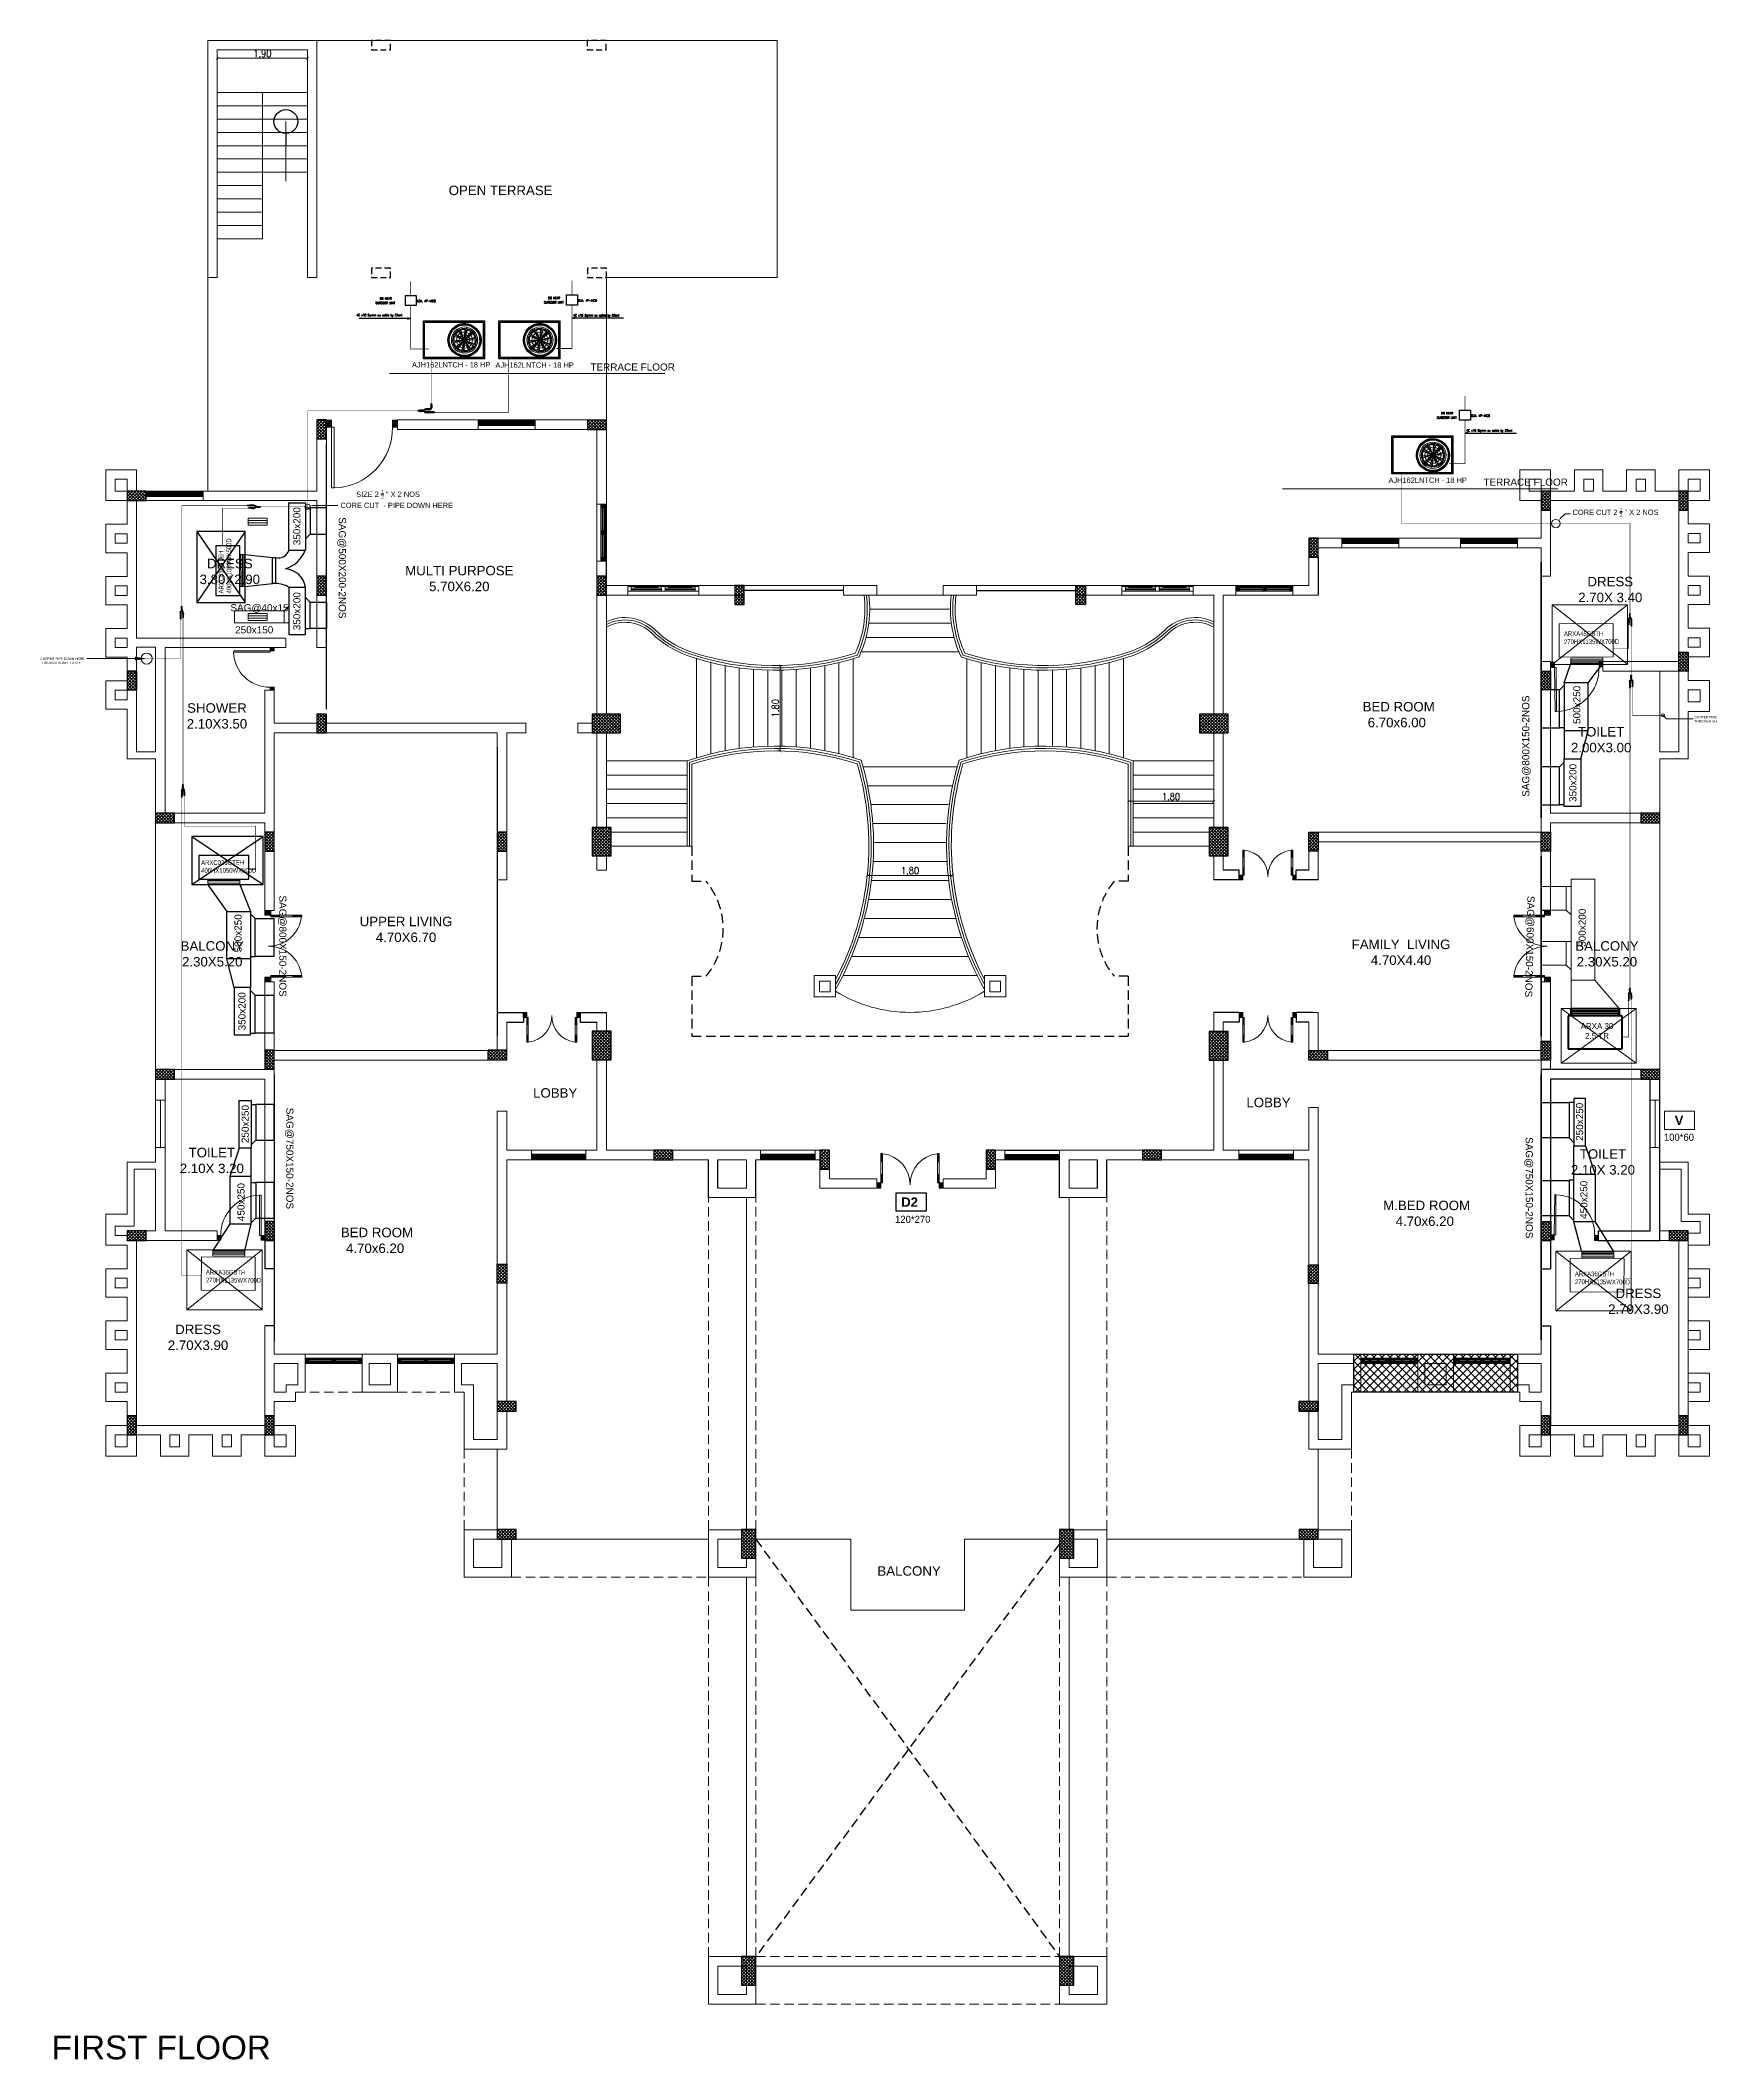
# Model space of a CAD drawing. Header units: centimetres. Extents: x -222850 to -5411, y 68875 to 74032.
# Drawn here: x -218508 to -214990, y 69775 to 74032 of the extents above; entities that cross this region are included whole.
import ezdxf

# ---------------------------------------------------------------- set-up
doc = ezdxf.new("R2010")
doc.units = ezdxf.units.CM
doc.header["$PDMODE"] = 34
doc.linetypes.add('DASHED2', pattern=[0.375, 0.25, -0.125])
for name, color, linetype in [('A STAIR', 15, 'Continuous'), ('A TEXT FRAME', 253, 'Continuous'), ('AC', 6, 'Continuous'), ('AC1', 40, 'Continuous'), ('COLUMN', 6, 'Continuous'), ('General Details', 7, 'Continuous'), ('HAVC', 6, 'Continuous'), ('HVAC', 6, 'Continuous'), ('PDF_A TEXT FRAME', 7, 'Continuous'), ('PDF_FRAME', 7, 'Continuous'), ('PDF_m thick', 7, 'Continuous'), ('PDF_Text', 7, 'Continuous'), ('t10', 7, 'Continuous'), ('VRF', 31, 'Continuous'), ('VRF PIPING', 30, 'Continuous'), ('WALLL', 7, 'Continuous')]:
    doc.layers.add(name, color=color, linetype=linetype)
for name, color, linetype, lineweight in [('A WALL BORDER', 130, 'Continuous', 30), ('A_DIM', 150, 'Continuous', 9), ('FRAME', 31, 'Continuous', 25), ('hatchh', 251, 'Continuous', 9), ('LINE02', 8, 'Continuous', 0), ('m thick', 15, 'Continuous', 20), ('TXT BM NME', 102, 'Continuous', 13), ('wall face 1', 4, 'Continuous', 30), ('WINDOWSSS', 42, 'Continuous', 20)]:
    doc.layers.add(name, color=color, linetype=linetype, lineweight=lineweight)
doc.layers.add('PDF_DASH', color=7, linetype='Continuous', true_color=0x989898)
doc.layers.add('PDF_hatchh', color=7, linetype='Continuous', true_color=0x767676)
doc.styles.add('0672-x-Core Bldg A&B-Lvl-Typ$0$ROMANS', font='romans.shx', dxfattribs={"width": 0.85})
doc.styles.add('ARI', font='arial.ttf')
doc.styles.add('ARIEL', font='arial.ttf', dxfattribs={"height": 150})
doc.styles.add('BSL', font='romand.shx', dxfattribs={"width": 0.8})
doc.styles.add('Furn.', font='verdana.ttf')
doc.styles.add('MAPLE CM', font='swisscl.ttf', dxfattribs={"height": 20})
doc.styles.add('PDF Arial Bold', font='arialbd.ttf')
doc.styles.add('PDF Berlin Sans FB', font='BRLNSR.TTF')
doc.styles.get("Standard").update_dxf_attribs({"font": 'arial.ttf'})
doc.dimstyles.new('A-AHAMED', dxfattribs={"dimscale": 50, "dimtxt": 0.3, "dimasz": 0.12, "dimexe": 0.015, "dimexo": 0.1, "dimgap": 0.05, "dimtad": 3, "dimlfac": 0.01, "dimrnd": 0.005, "dimzin": 1, "dimdsep": 46, "dimtxsty": '0672-x-Core Bldg A&B-Lvl-Typ$0$ROMANS', "dimblk": 'ARCHTICK', "dimcen": 0.5, "dimclrd": 8, "dimclre": 8, "dimclrt": 3, "dimadec": 0, "dimazin": 0, "dimtfac": 0.72, "dimtix": 1, "dimtofl": 0, "dimtmove": 1, "dimatfit": 3, "dimldrblk": 'DOTBLANK', "dimfxl": 1, "dimfxlon": 1, "dimtolj": 1, "dimtzin": 15, "dimlwd": 5, "dimlwe": 5, "dimarcsym": 0})
doc.dimstyles.new('Furn. Dim', dxfattribs={"dimtxt": 4, "dimasz": 2, "dimexe": 1, "dimexo": 1, "dimgap": 1, "dimtad": 0, "dimdec": 1, "dimzin": 0, "dimdsep": 46, "dimlunit": 4, "dimtxsty": 'Furn.', "dimblk": 'ARCHTICK', "dimcen": 0.09375, "dimdle": 1, "dimclrd": 252, "dimclre": 8, "dimclrt": 5, "dimadec": 4, "dimazin": 0, "dimtfac": 1, "dimtdec": 1, "dimtofl": 0, "dimtmove": 1, "dimatfit": 3, "dimldrblk": 'OPEN30', "dimfxl": 0.1875, "dimtolj": 1, "dimtzin": 0, "dimlwd": -1, "dimlwe": -1, "dimarcsym": 0})
pattern_1 = [(45, (19149.4595, 53955.9696), (-3.36759605, 3.36759605), []), (135, (19149.4595, 53955.9696), (-3.36759605, -3.36759605), [])]

msp = doc.modelspace()

# ---------------------------------------------------------------- texts
at = {"lineweight": 5, "style": 'ARI'}
for s, insert, char_height, width, attachment_point in [('\\pxqc;OPEN TERRASE', (-217342.011, 73725.522), 20, 392.50181, 3), ('\\pxqc;DRESS \\P3.80X2.90', (-217912.778, 72938.963), 20, 392.50181, 3), ('\\pxqc;MULTI PURPOSE\\P5.70X6.20', (-217429.037, 72924.025), 20, 392.50181, 3), ('\\pxqc;DRESS\\P2.70X 3.40', (-215003.286, 72900.87), 20, 392.50181, 3), ('\\pxqc;SHOWER^J2.10X3.50', (-217939.832, 72634.429), 20, 392.50181, 3), ('\\pxqc; BED ROOM\\P6.70x6.00', (-215453.138, 72637.132), 20, 392.50181, 3), ('\\pxqc;TOILET^J2.00X3.00', (-215022.528, 72584.33), 20, 392.50181, 3), ('\\pxqc;UPPER LIVING\\P4.70X6.70', (-217541.251, 72184.44), 20, 392.50181, 3), ('\\pxqc;BALCONY\\P2.30X5.20', (-217949.739, 72132.894), 20, 392.50181, 3), ('\\pxqc;FAMILY  LIVING\\P4.70X4.40', (-215444.238, 72136.211), 20, 392.50181, 3), ('\\pxqc;BALCONY\\P2.30X5.20', (-215010.356, 72132.894), 20, 392.50181, 3), ('\\pxqc;LOBBY', (-217226.978, 71823.015), 20, 392.50181, 3), ('\\pxqc;LOBBY', (-215723.544, 71802.879), 20, 392.50181, 3), ('\\pxqc;TOILET\\P2.10X 3.20', (-217950.639, 71697.281), 20, 392.50181, 3), ('\\pxqc;TOILET\\P2.10X 3.20', (-215018.725, 71694.3), 20, 392.50181, 3), ('\\pxqc; M.BED ROOM\\P4.70x6.20', (-215394.169, 71585.912), 20, 392.50181, 3), ('\\pxqc; BED ROOM\\P4.70x6.20', (-217606.487, 71528.875), 20, 392.50181, 3), ('\\pxqc;DRESS^J2.70X3.90', (-214944.03, 71400.555), 20, 392.50181, 3), ('\\pxqc;DRESS^J2.70X3.90', (-217979.733, 71324.498), 20, 392.50181, 3), ('FIRST FLOOR', (-218484.406, 69825.985), 50, 646.70074, 1)]:
    msp.add_mtext(s, dxfattribs=dict(at, insert=insert, char_height=char_height, width=width, attachment_point=attachment_point))
at = {"color": 60, "lineweight": 5, "insert": (-216481.106, 70815.346), "char_height": 20, "width": 392.50181, "attachment_point": 3, "style": 'ARI'}
msp.add_mtext('\\pxqc;BALCONY', dxfattribs=at)
at = {"layer": 'A TEXT FRAME', "color": 8, "linetype": 'ByBlock', "char_height": 15, "attachment_point": 3}
for insert in [(-217170.947, 73350.762), (-215288.869, 73108.094)]:
    msp.add_mtext('TERRACE FLOOR', dxfattribs=dict(at, insert=insert))
at = {"layer": 'A TEXT FRAME', "color": 3, "linetype": 'ByBlock', "char_height": 15, "rotation": 90}
for s, insert, attachment_point in [('350x200', (-217975.232, 72967.453), 1), ('350x200', (-217975.232, 72868.682), 3), ('500x250', (-215262.327, 72671.221), 9), ('350x200', (-215270.642, 72506.76), 9), ('500x200', (-215251.18, 72201.35, 0), 9), ('500x250', (-218099.207, 72189.687, 0), 3), ('350x200', (-218090.892, 72025.226, 0), 3), ('250x250', (-218084.051, 71707.188), 1), ('250x250', (-215256.48, 71711.955), 7), ('450x250', (-218092.929, 71542.728), 1), ('450x250', (-215247.602, 71547.494), 7)]:
    msp.add_mtext(s, dxfattribs=dict(at, insert=insert, attachment_point=attachment_point))
at = {"layer": 'A TEXT FRAME', "color": 6, "linetype": 'ByBlock', "char_height": 15}
for s, insert, attachment_point, rotation in [('SAG@500X200-2NOS', (-217864.342, 72813.132), 3, 270), ('SAG@800X150-2NOS', (-215385.279, 72437.333), 1, 90), ('SAG@800X150-2NOS', (-217989.7, 72015.878), 3, 270), ('SAG@600X150-2NOS', (-215359.062, 72228.11), 1, 268.676128), ('SAG@750X150-2NOS', (-217974.898, 71568.2), 3, 270), ('SAG@750X150-2NOS', (-215362.741, 71719.882), 1, 270)]:
    msp.add_mtext(s, dxfattribs=dict(at, insert=insert, attachment_point=attachment_point, rotation=rotation))
at = {"layer": 'A TEXT FRAME', "color": 6, "linetype": 'ByBlock', "insert": (-217985.062, 72843.251), "char_height": 15, "attachment_point": 3}
msp.add_mtext('SAG@40x15', dxfattribs=at)
at = {"layer": 'A TEXT FRAME', "color": 3, "linetype": 'ByBlock', "insert": (-218017.322, 72796.702), "char_height": 15, "attachment_point": 3}
msp.add_mtext('250x150', dxfattribs=at)
at = {"layer": 'A TEXT FRAME', "color": 244, "linetype": 'ByBlock', "true_color": 0x991b1e, "insert": (-215086.611, 71711.866), "char_height": 14.97452, "attachment_point": 7, "style": 'PDF Berlin Sans FB'}
msp.add_mtext('{\\C4;100*60}', dxfattribs=at)
at = {"layer": 'A_DIM', "ltscale": 1000, "char_height": 11.2, "attachment_point": 1, "style": 'ARIEL'}
for insert in [(-217725.039, 73353.454), (-217549.124, 73352.836), (-215667.046, 73110.167)]:
    msp.add_mtext_dynamic_manual_height_columns('AJH162LNTCH - 18 HP', width=1810.20178, gutter_width=750, heights=[0], dxfattribs=dict(at, insert=insert))
at = {"layer": 'A_DIM', "color": 51, "ltscale": 1000, "true_color": 0xf7f281, "attachment_point": 1, "style": 'ARIEL'}
for s, width, heights, insert, char_height in [('\\A1;SIZE 2 {\\H0.7x;\\S1/2;} " X 2 NOS', 1810.20178, [0], (-217842.587, 73084.474), 11.2), ('\\A1;CORE CUT 2 {\\H0.7x;\\S1/2;} " X 2 NOS', 1810.20178, [0], (-215279.089, 73046.359), 11.2), ('\\A1;COPPER PIPE DOWN HERE THROUGH SHAFT TO G.F', 106.11098, [13.596], (-218508.36, 72730.708), 5), ('\\A1;COPPER PIPE DOWN HERE THROUGH SHAFT TO G.F', 106.11098, [0], (-215022.523, 72607.638), 5)]:
    msp.add_mtext_dynamic_manual_height_columns(s, width=width, gutter_width=750, heights=heights, dxfattribs=dict(at, insert=insert, char_height=char_height))
at = {"layer": 'A_DIM', "color": 51, "ltscale": 1000, "true_color": 0xf7f281, "insert": (-217875.798, 73057.117), "char_height": 11.2, "width": 1810.20178, "attachment_point": 1, "style": 'ARIEL'}
msp.add_mtext('CORE CUT  - PIPE DOWN HERE', dxfattribs=at)
at = {"layer": 'AC', "color": 7, "style": 'BSL', "width": 0.8}
for s, p in [('OUTDOOR UNIT', (-217802.077, 73475.924)), (' DB NEAR ', (-217795.844, 73485.22)), ('63A. 4P-MCB', (-217714.599, 73480.001)), ('OUTDOOR UNIT', (-217447.007, 73476.915)), (' DB NEAR ', (-217440.774, 73486.211)), ('63A. 4P-MCB', (-217374.759, 73480.991)), ('OUTDOOR UNIT', (-215564.929, 73234.246)), (' DB NEAR ', (-215558.696, 73243.542)), ('63A. 4P-MCB', (-215492.681, 73238.323))]:
    msp.add_text(s, height=4.7625, rotation=0, dxfattribs=at).set_placement(p)
at = {"layer": 'LINE02', "color": 4, "char_height": 10, "style": 'MAPLE CM'}
for s, insert, attachment_point, rotation in [('ARXC036GTEH\\P400HX1050WX500D', (-218132.195, 72865.774), 1, 90.287186), ('ARXA45GBTH\\P270HX1135WX700D', (-215297.179, 72785.771), 1, 0.287186), ('ARXC036GTEH\\P400HX1050WX500D', (-218169.454, 72303.465), 1, 0.287186), ('ARXA36GBTH\\P270HX1135WX700D', (-218159.204, 71413.376), 7, 359.712814), ('ARXA36GBTH\\P270HX1135WX700D', (-215274.075, 71409.856), 7, 359.712814)]:
    msp.add_mtext_dynamic_manual_height_columns(s, width=62.22329, gutter_width=100, heights=[0], dxfattribs=dict(at, insert=insert, attachment_point=attachment_point, rotation=rotation))
at = {"layer": 'PDF_Text', "color": 240, "linetype": 'ByBlock', "true_color": 0xed1f24, "insert": (-215063.675, 71745.556), "char_height": 19.643, "attachment_point": 7, "style": 'PDF Arial Bold'}
msp.add_mtext('V', dxfattribs=at)
at = {"layer": 'PDF_Text', "linetype": 'ByBlock', "insert": (-216706.922, 71538.798), "char_height": 14.97452, "width": 71.84689, "attachment_point": 7, "style": 'PDF Berlin Sans FB'}
msp.add_mtext('{\\C4;120*270}', dxfattribs=at)
at = {"layer": 'PDF_Text', "color": 1, "linetype": 'ByBlock', "insert": (-216693.798, 71573.085), "char_height": 19.6433, "attachment_point": 7, "style": 'PDF Arial Bold'}
msp.add_mtext('D2', dxfattribs=at)

# ---------------------------------------------------------------- blocks, each defined once
blk = doc.blocks.new('CEXDW')
at = {"layer": 'A TEXT FRAME', "color": 10, "linetype": 'ByBlock', "lineweight": 5}
blk.add_line((-236486.6, 19560.2), (-236486.6, 19660.2), dxfattribs=at)
at = {"layer": 'A TEXT FRAME', "color": 5, "linetype": 'ByBlock', "lineweight": 5}
blk.add_lwpolyline([(-236476.6, 19660.2), (-236476.6, 19560.2), (-236496.6, 19560.2), (-236496.6, 19660.2)], close=True, dxfattribs=at)
blk = doc.blocks.new('window 120')
at = {"layer": 'hatchh', "linetype": 'ByBlock', "lineweight": 5}
h = blk.add_hatch(dxfattribs=at)
h.set_pattern_fill('ANSI38', color=256, scale=0.15, angle=270, style=0)
h.set_pattern_definition([(315, (1141.550529, 856.235317), (0.01325825215, 0.01325825215), []), (45, (1141.550529, 856.235317), (0.01325825215, 0.03977475644), [0.046875, -0.028125])])
h.paths.add_polyline_path([(1149.778, 71.298), (1149.778, 71.398), (1149.703, 71.398), (1149.703, 71.358), (1149.703, 71.298)])
h.paths.add_polyline_path([(1149.703, 71.358), (1149.703, 71.398), (1149.628, 71.398), (1149.628, 71.358)])
h.paths.add_polyline_path([(1148.653, 71.298), (1148.653, 71.398), (1148.578, 71.398), (1148.578, 71.298)])
h.paths.add_polyline_path([(1148.728, 71.358), (1148.728, 71.398), (1148.653, 71.398), (1148.653, 71.358)])
h = blk.add_hatch(dxfattribs=at)
h.set_pattern_fill('ANSI38', color=256, scale=0.15, angle=270, style=0)
h.set_pattern_definition([(315, (1669.323571, 90.203803), (0.01325825215, 0.01325825215), []), (45, (1669.323571, 90.203803), (0.01325825215, 0.03977475644), [0.046875, -0.028125])])
h.paths.add_polyline_path([(1149.14, 71.358), (1149.14, 71.398), (1149.065, 71.398), (1149.065, 71.358)])
h = blk.add_hatch(dxfattribs=at)
h.set_pattern_fill('ANSI38', color=256, scale=0.15, angle=270, style=0)
h.set_pattern_definition([(315, (366.332547, 44.985551), (0.01325825215, 0.01325825215), []), (45, (366.332547, 44.985551), (0.01325825215, 0.03977475644), [0.046875, -0.028125])])
h.paths.add_polyline_path([(1149.215, 71.398), (1149.14, 71.398), (1149.14, 71.358), (1149.14, 71.298), (1149.215, 71.298)])
h = blk.add_hatch(dxfattribs=at)
h.set_pattern_fill('ANSI38', color=256, scale=0.15, angle=270, style=0)
h.set_pattern_definition([(315, (1669.804821, 90.203803), (0.01325825215, 0.01325825215), []), (45, (1669.804821, 90.203803), (0.01325825215, 0.03977475644), [0.046875, -0.028125])])
h.paths.add_polyline_path([(1149.29, 71.358), (1149.29, 71.398), (1149.215, 71.398), (1149.215, 71.358)])
at = {"layer": 'FRAME', "linetype": 'ByBlock', "lineweight": 5}
for points in [[(1148.578, 71.398), (1148.578, 71.298), (1148.653, 71.298), (1148.653, 71.398), (1148.578, 71.398)], [(1149.14, 71.398), (1149.14, 71.298), (1149.215, 71.298), (1149.215, 71.398), (1149.14, 71.398)], [(1149.703, 71.398), (1149.703, 71.298), (1149.778, 71.298), (1149.778, 71.398), (1149.703, 71.398)]]:
    blk.add_lwpolyline(points, dxfattribs=at)
for points in [[(1148.728, 71.358), (1148.653, 71.358), (1148.653, 71.398), (1148.728, 71.398)], [(1149.14, 71.358), (1149.065, 71.358), (1149.065, 71.398), (1149.14, 71.398)], [(1149.29, 71.358), (1149.215, 71.358), (1149.215, 71.398), (1149.29, 71.398)], [(1149.703, 71.358), (1149.628, 71.358), (1149.628, 71.398), (1149.703, 71.398)]]:
    blk.add_lwpolyline(points, close=True, dxfattribs=at)
at = {"layer": 'm thick', "linetype": 'ByBlock', "lineweight": 5, "ltscale": 2}
for p, q in [((1149.778, 71.413), (1148.578, 71.413)), ((1148.578, 71.413), (1148.578, 71.213)), ((1148.578, 71.213), (1149.778, 71.213)), ((1149.14, 71.298), (1148.653, 71.298)), ((1149.703, 71.298), (1149.215, 71.298)), ((1149.778, 71.413), (1149.778, 71.213))]:
    blk.add_line(p, q, dxfattribs=at)
at = {"layer": 'WINDOWSSS', "linetype": 'ByBlock', "lineweight": 5}
for p, q in [((1149.14, 71.334), (1148.653, 71.334)), ((1149.14, 71.322), (1148.653, 71.322)), ((1149.065, 71.398), (1148.728, 71.398)), ((1149.065, 71.38), (1148.728, 71.38)), ((1149.065, 71.375), (1148.728, 71.375)), ((1149.065, 71.358), (1148.728, 71.358)), ((1149.703, 71.334), (1149.215, 71.334)), ((1149.703, 71.322), (1149.215, 71.322)), ((1149.628, 71.398), (1149.29, 71.398)), ((1149.628, 71.38), (1149.29, 71.38)), ((1149.628, 71.375), (1149.29, 71.375)), ((1149.628, 71.358), (1149.29, 71.358))]:
    blk.add_line(p, q, dxfattribs=at)
blk = doc.blocks.new('_ArchTick')
at = {"color": 0, "linetype": 'ByBlock', "const_width": 0.15}
blk.add_lwpolyline([(-0.5, -0.5), (0.5, 0.5)], dxfattribs=at)
blk = doc.blocks.new('_DotBlank')
at = {"color": 0, "linetype": 'ByBlock', "lineweight": -2}
blk.add_line((-0.5, 0), (-1, 0), dxfattribs=at)
blk.add_circle((0, 0), 0.5, dxfattribs=at)
blk = doc.blocks.new('*D10')
at = {"layer": 'A TEXT FRAME', "color": 8, "linetype": 'ByBlock', "lineweight": 5, "transparency": 16777216}
for p, q in [((-216954.6, 72714), (-216948.4, 72714)), ((-216949.1, 72714), (-216949.1, 72534.1)), ((-216956, 72534.1), (-216948.4, 72534.1))]:
    blk.add_line(p, q, dxfattribs=at)
at = {"layer": 'Defpoints', "color": 0, "linetype": 'ByBlock', "transparency": 16777216}
for p in [(-216959.6, 72714), (-216961, 72534.1), (-216949.1, 72534.1)]:
    blk.add_point(p, dxfattribs=at)
at = {"layer": 'A TEXT FRAME', "color": 8, "linetype": 'ByBlock', "lineweight": 5, "transparency": 16777216, "xscale": 6, "yscale": 6, "zscale": 6}
for p, rotation in [((-216949.1, 72714), 90), ((-216949.1, 72534.1), 270)]:
    blk.add_blockref('_ArchTick', p, dxfattribs=dict(at, rotation=rotation))
at = {"layer": 'A TEXT FRAME', "color": 3, "linetype": 'ByBlock', "transparency": 16777216, "insert": (-216959.1, 72624), "char_height": 15, "attachment_point": 5, "rotation": 90, "style": '0672-x-Core Bldg A&B-Lvl-Typ$0$ROMANS'}
blk.add_mtext('\\A1;1.80', dxfattribs=at)
blk = doc.blocks.new('*D11')
at = {"layer": 'A TEXT FRAME', "color": 8, "linetype": 'ByBlock', "lineweight": 5, "transparency": 16777216}
for p, q in [((-216215.3, 72424.4), (-216215.3, 72428.5)), ((-216215.3, 72427.7), (-216035.2, 72427.7)), ((-216035.2, 72424.4), (-216035.2, 72428.5))]:
    blk.add_line(p, q, dxfattribs=at)
at = {"layer": 'Defpoints', "color": 0, "linetype": 'ByBlock', "transparency": 16777216}
for p in [(-216215.3, 72419.4), (-216035.2, 72427.7), (-216035.2, 72419.4)]:
    blk.add_point(p, dxfattribs=at)
at = {"layer": 'A TEXT FRAME', "color": 8, "linetype": 'ByBlock', "lineweight": 5, "transparency": 16777216, "xscale": 6, "yscale": 6, "zscale": 6, "rotation": 180}
blk.add_blockref('_ArchTick', (-216215.3, 72427.7), dxfattribs=at)
at = {"layer": 'A TEXT FRAME', "color": 8, "linetype": 'ByBlock', "lineweight": 5, "transparency": 16777216, "xscale": 6, "yscale": 6, "zscale": 6}
blk.add_blockref('_ArchTick', (-216035.2, 72427.7), dxfattribs=at)
at = {"layer": 'A TEXT FRAME', "color": 3, "linetype": 'ByBlock', "transparency": 16777216, "insert": (-216125.3, 72437.7), "char_height": 15, "attachment_point": 5, "style": '0672-x-Core Bldg A&B-Lvl-Typ$0$ROMANS'}
blk.add_mtext('\\A1;1.80', dxfattribs=at)
blk = doc.blocks.new('*D12')
at = {"layer": 'A TEXT FRAME', "color": 8, "linetype": 'ByBlock', "lineweight": 5, "transparency": 16777216}
for p, q in [((-216765.2, 72271.6), (-216765.2, 72270.9)), ((-216765.2, 72271.6), (-216585.4, 72271.6)), ((-216585.4, 72271.6), (-216585.4, 72270.9))]:
    blk.add_line(p, q, dxfattribs=at)
at = {"layer": 'Defpoints', "color": 0, "linetype": 'ByBlock', "transparency": 16777216}
for p in [(-216765.2, 72275), (-216585.4, 72275), (-216585.4, 72271.6)]:
    blk.add_point(p, dxfattribs=at)
at = {"layer": 'A TEXT FRAME', "color": 8, "linetype": 'ByBlock', "lineweight": 5, "transparency": 16777216, "xscale": 6, "yscale": 6, "zscale": 6, "rotation": 180}
blk.add_blockref('_ArchTick', (-216765.2, 72271.6), dxfattribs=at)
at = {"layer": 'A TEXT FRAME', "color": 8, "linetype": 'ByBlock', "lineweight": 5, "transparency": 16777216, "xscale": 6, "yscale": 6, "zscale": 6}
blk.add_blockref('_ArchTick', (-216585.4, 72271.6), dxfattribs=at)
at = {"layer": 'A TEXT FRAME', "color": 3, "linetype": 'ByBlock', "transparency": 16777216, "insert": (-216675.3, 72281.6), "char_height": 15, "attachment_point": 5, "style": '0672-x-Core Bldg A&B-Lvl-Typ$0$ROMANS'}
blk.add_mtext('\\A1;1.80', dxfattribs=at)
blk = doc.blocks.new('W .150')
at = {"layer": 'A STAIR', "linetype": 'ByBlock', "lineweight": 5}
h = blk.add_hatch(dxfattribs=at)
h.set_pattern_fill('ANSI31', color=256, scale=0.1875, style=0)
h.set_pattern_definition([(45, (-1278.992507, 5.066227), (-0.0165728152, 0.0165728152), [])])
h.paths.add_polyline_path([(135.572, 6.937), (135.534, 6.937), (135.534, 6.75), (135.572, 6.75)])
h.paths.add_polyline_path([(135.572, 7.406), (135.534, 7.406), (135.534, 7.218), (135.572, 7.218)])
h = blk.add_hatch(dxfattribs=at)
h.set_pattern_fill('ANSI31', color=256, scale=0.1875, style=0)
h.set_pattern_definition([(135, (1551.373335, 5.066227), (0.0165728152, 0.0165728152), [])])
h.paths.add_polyline_path([(136.847, 6.937), (136.809, 6.937), (136.809, 6.75), (136.847, 6.75)])
h.paths.add_polyline_path([(136.847, 7.406), (136.809, 7.406), (136.809, 7.218), (136.847, 7.218)])
h = blk.add_hatch(dxfattribs=at)
h.set_pattern_fill('ANSI38', color=256, scale=0.1875, angle=180, style=0)
h.set_pattern_definition([(225, (107.112264, 983.23337), (0.0165728152, -0.0165728152), []), (315, (107.112264, 983.23337), (0.04971844555, -0.0165728152), [0.05859375, -0.03515625])])
h.paths.add_polyline_path([(135.534, 6.625), (135.534, 6.75), (135.44, 6.75), (135.44, 6.625)])
h = blk.add_hatch(dxfattribs=at)
h.set_pattern_fill('ANSI38', color=256, scale=0.1875, angle=180, style=0)
h.set_pattern_definition([(225, (108.518514, 983.23337), (0.0165728152, -0.0165728152), []), (315, (108.518514, 983.23337), (0.04971844555, -0.0165728152), [0.05859375, -0.03515625])])
h.paths.add_polyline_path([(136.94, 6.625), (136.94, 6.75), (136.847, 6.75), (136.847, 6.625)])
at = {"layer": 'A STAIR', "linetype": 'ByBlock', "lineweight": 5, "ltscale": 2}
for p, q in [((135.534, 7.406), (135.572, 7.406)), ((135.534, 6.75), (135.534, 7.406)), ((135.572, 7.406), (135.572, 6.75)), ((136.847, 7.406), (136.809, 7.406)), ((136.809, 7.406), (136.809, 6.75)), ((136.847, 6.75), (136.847, 7.406)), ((135.534, 7.218), (135.572, 7.218)), ((135.534, 6.937), (135.572, 6.937)), ((136.847, 7.218), (136.809, 7.218)), ((136.847, 6.937), (136.809, 6.937)), ((135.572, 6.75), (135.534, 6.75)), ((136.809, 6.75), (136.847, 6.75))]:
    blk.add_line(p, q, dxfattribs=at)
at = {"layer": 'A STAIR', "linetype": 'ByBlock', "lineweight": 5}
for points in [[(135.44, 6.75), (135.44, 6.625), (135.534, 6.625), (135.534, 6.75)], [(136.847, 6.75), (136.847, 6.625), (136.94, 6.625), (136.94, 6.75)]]:
    blk.add_lwpolyline(points, close=True, dxfattribs=at)
at = {"layer": 'A WALL BORDER', "color": 42, "linetype": 'ByBlock', "lineweight": 5, "ltscale": 0.005}
for centre, start, end in [((135.494, 6.714), 358.9677, 83.6083), ((136.887, 6.714), 96.3917, 181.0323)]:
    blk.add_arc(centre, 0.696, start, end, dxfattribs=at)
blk = doc.blocks.new('rgergt')
at = {"layer": 'FRAME', "linetype": 'ByBlock', "lineweight": 5}
for points in [[(407947.7, 110897.1), (407947.7, 110907.1), (407955.2, 110907.1), (407955.2, 110897.1), (407947.7, 110897.1)], [(408018.9, 110897.1), (408018.9, 110907.1), (408026.4, 110907.1), (408026.4, 110897.1), (408018.9, 110897.1)], [(408090.2, 110897.1), (408090.2, 110907.1), (408097.7, 110907.1), (408097.7, 110897.1), (408090.2, 110897.1)]]:
    blk.add_lwpolyline(points, dxfattribs=at)
for points in [[(407962.7, 110901.1), (407955.2, 110901.1), (407955.2, 110897.1), (407962.7, 110897.1)], [(408018.9, 110901.1), (408011.4, 110901.1), (408011.4, 110897.1), (408018.9, 110897.1)], [(408033.9, 110901.1), (408026.4, 110901.1), (408026.4, 110897.1), (408033.9, 110897.1)], [(408090.2, 110901.1), (408082.7, 110901.1), (408082.7, 110897.1), (408090.2, 110897.1)]]:
    blk.add_lwpolyline(points, close=True, dxfattribs=at)
at = {"layer": 'm thick', "linetype": 'ByBlock', "lineweight": 5, "ltscale": 2}
for p, q in [((407947.7, 110915.6), (408097.7, 110915.6)), ((407947.7, 110895.6), (407947.7, 110915.6)), ((408097.7, 110895.6), (407947.7, 110895.6)), ((408018.9, 110907.1), (407955.2, 110907.1)), ((408090.2, 110907.1), (408026.4, 110907.1)), ((408097.7, 110895.6), (408097.7, 110915.6))]:
    blk.add_line(p, q, dxfattribs=at)
at = {"layer": 'WINDOWSSS', "linetype": 'ByBlock', "lineweight": 5}
for p, q in [((408018.9, 110904.7), (407955.2, 110904.7)), ((408018.9, 110903.5), (407955.2, 110903.5)), ((408011.4, 110901.1), (407962.7, 110901.1)), ((408011.4, 110899.3), (407962.7, 110899.3)), ((408011.4, 110898.8), (407962.7, 110898.8)), ((408011.4, 110897.1), (407962.7, 110897.1)), ((408082.7, 110897.1), (408018.9, 110897.1)), ((408090.2, 110904.7), (408026.4, 110904.7)), ((408090.2, 110903.5), (408026.4, 110903.5)), ((408082.7, 110901.1), (408033.9, 110901.1)), ((408082.7, 110899.3), (408033.9, 110899.3)), ((408082.7, 110898.8), (408033.9, 110898.8))]:
    blk.add_line(p, q, dxfattribs=at)
blk = doc.blocks.new('ER')
at = {"layer": 'A STAIR', "linetype": 'ByBlock', "lineweight": 5, "ltscale": 2}
for points in [[(-73.1, 135.6), (-74.4, 134.4)], [(-69.9, 135.6), (-73.7, 131.8)], [(-66.1, 135.6), (-69.9, 131.8)], [(-62.9, 135.6), (-66.7, 131.8)], [(-59.7, 135.6), (-63.5, 131.8)], [(-56.5, 135.6), (-60.3, 131.8)], [(-55.9, 133.1), (-57.1, 131.8)], [(-55.9, 135.6), (-55.9, 131.8)], [(-26.5, 135.6), (-27.8, 134.4)], [(-27.8, 135.6), (-27.8, 131.8)], [(-23.3, 135.6), (-27.1, 131.8)], [(-20.1, 135.6), (-23.9, 131.8)], [(-16.9, 135.6), (-20.7, 131.8)], [(-13.7, 135.6), (-16.9, 131.8)], [(-9.9, 135.6), (-13.7, 131.8)], [(-9.3, 133.7), (-10.5, 131.8)], [(-9.3, 141.4), (-6.1, 144.6)], [(-9.3, 142), (-2.9, 135.6)], [(-9.3, 138.2), (-8, 139.5)], [(-9.3, 138.8), (-6.1, 135.6)], [(-8.6, 145.2), (1, 135.6)], [(-7.3, 136.9), (-2.9, 140.7)], [(-5.4, 142), (-2.2, 145.2), (3.5, 139.5)], [(-5.4, 145.2), (3.5, 136.3)], [(-4.8, 135.6), (-4.8, 136.3)], [(-2.2, 138.2), (2.2, 142.7)], [(-1.6, 135.6), (0.3, 137.6)], [(-0.3, 143.3), (1, 145.2), (3.5, 142.7)], [(1.6, 135.6), (3.5, 137.6)], [(2.9, 140.1), (3.5, 140.7)], [(-69.9, 4.8), (-73.7, 8.6)], [(-66.1, 4.8), (-69.9, 8.6)], [(-62.9, 4.8), (-66.7, 8.6)], [(-59.7, 4.8), (-63.5, 8.6)], [(-56.5, 4.8), (-60.3, 8.6)], [(-55.9, 7.3), (-57.1, 8.6)], [(-55.9, 4.8), (-55.9, 8.6)], [(-27.8, 4.8), (-27.8, 8.6)], [(-26.5, 4.8), (-27.8, 5.4)], [(-23.3, 4.8), (-27.1, 8.6)], [(-20.1, 4.8), (-23.9, 8.6)], [(-16.9, 4.8), (-20.7, 8.6)], [(-13.7, 4.8), (-16.9, 8.6)], [(-9.9, 4.8), (-13.7, 8.6)], [(-9.3, 6.7), (-10.5, 8.6)], [(-9.3, 1), (-6.1, 4.1)], [(-9.3, 1.6), (-2.9, -4.8)], [(-8.6, 4.8), (1, -4.8)], [(-7.3, -3.5), (-2.9, 0.3)], [(-5.4, 1.6), (-2.2, 4.8), (3.5, -1)], [(-5.4, 4.8), (3.5, -4.1)], [(-2.2, -2.2), (2.2, 2.2)], [(-0.3, 2.9), (1, 4.8), (3.5, 2.2)], [(2.9, -0.3), (3.5, 0.3)]]:
    blk.add_lwpolyline(points, dxfattribs=at)
for points in [[(-74.4, 135.6), (-74.4, 131.8), (-9.3, 131.8), (-9.3, 135.6)], [(-9.3, 135.6), (3.5, 135.6), (3.5, 145.2), (-9.3, 145.2)], [(-74.4, 4.8), (-74.4, 8.6), (-9.3, 8.6), (-9.3, 4.8)], [(-9.3, -4.8), (3.5, -4.8), (3.5, 4.8), (-9.3, 4.8)]]:
    blk.add_lwpolyline(points, close=True, dxfattribs=at)
at = {"layer": 'A WALL BORDER', "color": 42, "linetype": 'ByBlock', "lineweight": 5, "ltscale": 0.005}
for centre, radius, start, end in [((-4.3, 140.2), 70.1, 186.6615, 270.3634), ((-4.7, 0.4), 69.7, 89.3114, 173.4685)]:
    blk.add_arc(centre, radius, start, end, dxfattribs=at)
blk = doc.blocks.new('R4E')
at = {"layer": 'PDF_DASH', "linetype": 'ByBlock', "lineweight": 0}
blk.add_arc((0.7, -83.4), 83.4, 358.6053, 88.6669, dxfattribs=at)
at = {"layer": 'PDF_FRAME', "color": 252, "linetype": 'ByBlock', "lineweight": 0, "true_color": 0x989898}
for points in [[(-1.3, -84.7), (-1.3, -94.7), (-8.6, -94.7), (-8.6, -84.7)], [(91.4, -86.1), (91.4, -96), (84.1, -96), (84.1, -85.4)]]:
    blk.add_lwpolyline(points, close=True, dxfattribs=at)
at = {"layer": 'PDF_hatchh', "linetype": 'ByBlock', "lineweight": 0}
for points in [[(-8.6, -84.7), (-1.3, -92.7)], [(-6, -87.4), (-8.6, -90), (-4, -94.7)], [(-8.6, -87.4), (-1.3, -94.7)], [(-7.3, -91.4), (-8.6, -92.7), (-6.6, -94.7)], [(-7.9, -86.7), (-6, -84.7), (-1.3, -90)], [(-3.3, -90), (-6.6, -93.3)], [(-2, -86.1), (-5.3, -89.4)], [(-4.6, -94), (-5.3, -94.7)], [(-4, -85.4), (-3.3, -84.7), (-1.3, -87.4)], [(-1.3, -90.7), (-2.6, -92)], [(-1.3, -93.3), (-2.6, -94.7)], [(-1.3, -88.1), (-1.3, -88.1)], [(84.1, -86.1), (91.4, -93.3)], [(86.7, -88.7), (84.1, -91.4), (88.1, -96)], [(84.1, -88.7), (90.7, -96)], [(85.4, -92.7), (84.1, -94), (85.4, -96)], [(86.7, -85.4), (84.7, -88.1)], [(86.1, -85.4), (91.4, -90.7)], [(89.4, -91.4), (86.1, -94.7)], [(90.7, -87.4), (87.4, -90.7)], [(88.1, -95.3), (87.4, -96)], [(88.7, -86.1), (91.4, -88.1)], [(89.4, -86.1), (88.7, -86.7)], [(91.4, -92), (90, -93.3)], [(91.4, -94.7), (90, -96)]]:
    blk.add_lwpolyline(points, dxfattribs=at)
at = {"layer": 'PDF_m thick', "linetype": 'ByBlock', "lineweight": 0}
blk.add_lwpolyline([(0, 0), (-1.3, -84.7), (2, -84.7), (2.6, 0)], close=True, dxfattribs=at)
blk = doc.blocks.new('T')
at = {"layer": 'PDF_DASH', "linetype": 'ByBlock', "lineweight": 0}
blk.add_arc((-1, -24), 76, 91.4926, 180.7717, dxfattribs=at)
at = {"layer": 'PDF_FRAME', "color": 252, "linetype": 'ByBlock', "lineweight": 0, "true_color": 0x989898}
for points in [[(-83.5, -25.1), (-83.5, -34), (-77, -34), (-77, -25.1)], [(0, -25.1), (0, -34), (6.6, -34), (6.6, -25.1)]]:
    blk.add_lwpolyline(points, close=True, dxfattribs=at)
at = {"layer": 'PDF_hatchh', "linetype": 'ByBlock', "lineweight": 0}
for points in [[(-77, -25.1), (-83.5, -31.6)], [(-78.7, -25.1), (-83.5, -29.2)], [(-81.1, -25.1), (-83.5, -26.8)], [(-81.7, -25.1), (-81.1, -25.7)], [(-79.3, -25.1), (-77.6, -26.8)], [(6.6, -25.1), (0, -31.6)], [(6, -26.8), (4.2, -25.1), (0, -29.2)], [(2.4, -25.7), (1.8, -25.1), (0, -26.8)], [(-83.5, -30.4), (-82.3, -31.6)], [(-83.5, -32.8), (-82.3, -34)], [(-82.9, -26.3), (-79.9, -29.2)], [(-77, -27.4), (-82.9, -34)], [(-81.7, -29.8), (-78.7, -32.8)], [(-79.3, -27.4), (-77, -29.8), (-80.5, -34)], [(-80.5, -33.4), (-79.9, -34)], [(-78.1, -31), (-77, -32.2), (-78.1, -34)], [(6.6, -27.4), (0, -34)], [(0, -28), (0, -28)], [(0, -30.4), (1.2, -31.6)], [(0, -32.8), (1.2, -34)], [(0.6, -26.3), (3.6, -29.2)], [(1.8, -29.8), (4.8, -32.8)], [(4.2, -27.4), (6.6, -29.8), (2.4, -34)], [(3, -33.4), (3.6, -34)], [(5.4, -31), (6.6, -32.2), (4.8, -34)]]:
    blk.add_lwpolyline(points, dxfattribs=at)
at = {"layer": 'PDF_m thick', "linetype": 'ByBlock', "lineweight": 0}
blk.add_lwpolyline([(0, 51.9), (0, -25.1), (-3, -25.1), (-3, 51.9)], close=True, dxfattribs=at)
blk = doc.blocks.new('*D17')
at = {"layer": 'A TEXT FRAME', "color": 8, "linetype": 'ByBlock', "lineweight": 5, "transparency": 16777216}
for p, q in [((-218135.3, 74006.7), (-218135.3, 73993.3)), ((-218135.3, 73994.1), (-217945.3, 73994.1)), ((-217945.3, 74006.7), (-217945.3, 73993.3))]:
    blk.add_line(p, q, dxfattribs=at)
at = {"layer": 'Defpoints', "color": 0, "linetype": 'ByBlock', "transparency": 16777216}
for p in [(-218135.3, 74011.7), (-217945.3, 74011.7), (-217945.3, 73994.1)]:
    blk.add_point(p, dxfattribs=at)
at = {"layer": 'A TEXT FRAME', "color": 8, "linetype": 'ByBlock', "lineweight": 5, "transparency": 16777216, "xscale": 6, "yscale": 6, "zscale": 6, "rotation": 180}
blk.add_blockref('_ArchTick', (-218135.3, 73994.1), dxfattribs=at)
at = {"layer": 'A TEXT FRAME', "color": 8, "linetype": 'ByBlock', "lineweight": 5, "transparency": 16777216, "xscale": 6, "yscale": 6, "zscale": 6}
blk.add_blockref('_ArchTick', (-217945.3, 73994.1), dxfattribs=at)
at = {"layer": 'A TEXT FRAME', "color": 3, "linetype": 'ByBlock', "transparency": 16777216, "insert": (-218040.3, 74004.1), "char_height": 15, "attachment_point": 5, "style": '0672-x-Core Bldg A&B-Lvl-Typ$0$ROMANS'}
blk.add_mtext('\\A1;1.90', dxfattribs=at)
blk = doc.blocks.new('3tr h')
at = {"layer": 'A TEXT FRAME', "color": 8, "linetype": 'ByBlock'}
for points in [[(150, -101.4), (150, 0), (0, 0), (0, -101.4)], [(0, -101.4), (150, 0)], [(0, 0), (150, -101.4)], [(0, -101.4), (150, -101.4)]]:
    blk.add_lwpolyline(points, dxfattribs=at)
blk = doc.blocks.new('3tr m')
at = {"layer": 'TXT BM NME', "color": 8, "linetype": 'ByBlock'}
for points in [[(159, -125.3), (159, 0), (0, 0), (0, -125.9)], [(0, 0), (159, -125.3)], [(0.5, -125.9), (159, 0)]]:
    blk.add_lwpolyline(points, dxfattribs=at)
blk = doc.blocks.new('3tr m n')
at = {"layer": 'A TEXT FRAME', "color": 8, "linetype": 'ByBlock'}
blk.add_lwpolyline([(-158.5, -0.6), (0, 0)], dxfattribs=at)
at = {"layer": 'TXT BM NME', "color": 8, "linetype": 'ByBlock'}
blk.add_blockref('3tr m', (-159, 125.3), dxfattribs=at)
blk = doc.blocks.new('BRNTT')
at = {"color": 56, "linetype": 'Continuous', "lineweight": 15, "ltscale": 0.005}
for p, q in [((13602, -27828), (12017, -27828)), ((12017, -27828), (12017, -28978)), ((12017, -28978), (13602, -27828)), ((12017, -27828), (13602, -28978)), ((13602, -28978), (13602, -27828)), ((12017, -28978), (13602, -28978))]:
    blk.add_line(p, q, dxfattribs=at)
at = {"layer": 'VRF', "color": 15, "linetype": 'Continuous', "lineweight": 40, "ltscale": 0.005, "true_color": 0xac4f35}
for p, q in [((13452, -28128), (12317, -28128)), ((12317, -28128), (12317, -28828)), ((13452, -28828), (13452, -28128)), ((12317, -28828), (13452, -28828)), ((12377, -28878), (13392, -28878)), ((12377, -28928), (13392, -28928)), ((13392, -28978), (12377, -28978))]:
    blk.add_line(p, q, dxfattribs=at)
for points in [[(12377, -28978), (12377, -28978), (12377, -28828), (12377, -28828)], [(13392, -28978), (13392, -28978), (13392, -28828), (13392, -28828)]]:
    blk.add_lwpolyline(points, close=True, dxfattribs=at)
blk = doc.blocks.new('A$C18D43A76')
at = {"layer": 'VRF', "xscale": 0.1, "yscale": 0.1, "zscale": 0.1, "rotation": 270}
blk.add_blockref('BRNTT', (2782.8, 1360.2), dxfattribs=at)
at = {"layer": 'VRF', "color": 251, "insert": (-84.6, 75.8), "char_height": 12.5, "width": 252.101, "attachment_point": 2, "rotation": 90}
blk.add_mtext('{\\fCentury Gothic|b0|i0|c0|p34;\\C0;ARXA 30\\P2.5 TR}', dxfattribs=at)
blk = doc.blocks.new('gril')
at = {"layer": 'TXT BM NME', "color": 1, "linetype": 'ByBlock'}
for p, q in [((-218070.4, 72808.9), (-218070.4, 72823.9)), ((-218070.4, 72823.9), (-218030.4, 72823.9)), ((-218030.4, 72808.9), (-218070.4, 72808.9)), ((-218030.4, 72823.9), (-218030.4, 72808.9))]:
    blk.add_line(p, q, dxfattribs=at)
at = {"layer": 'TXT BM NME', "color": 7, "linetype": 'ByBlock', "true_color": 0xffffff}
for p, q in [((-218030.4, 72818.9), (-218070.4, 72818.9)), ((-218030.4, 72813.9), (-218070.4, 72813.9))]:
    blk.add_line(p, q, dxfattribs=at)
blk = doc.blocks.new('A$C72F541FB')
at = {"layer": 'AC', "color": 7, "style": 'BSL', "width": 0.8}
blk.add_text('4C x10 Sqmm cu cable by Client', height=42.52, dxfattribs=at).set_placement((-631, 144))
blk = doc.blocks.new('A$C3244647B')
h = blk.add_hatch()
h.set_pattern_fill('ANSI31', color=42, scale=10, angle=-180)
h.set_pattern_definition([(225, (679284.0131, 356527.7619), (0.8838834765, -0.8838834765), [])])
edge = h.paths.add_edge_path()
edge.add_arc((-458, -6), 348, -180, 180)
edge = h.paths.add_edge_path(flags=17)
edge.add_arc((-458, -6), 324, -180, 180)
at = {"lineweight": 13}
h = blk.add_hatch(color=8, dxfattribs=at)
edge = h.paths.add_edge_path()
edge.add_arc((-458, -6), 35.6, -270, 90, ccw=False)
at = {"ltscale": 25}
blk.add_hatch(color=244, dxfattribs=at).paths.add_polyline_path([(-458, -15, -1), (-458, 2, -1)])
at = {"color": 42}
for p, q in [((-1322, -400), (-1322, 400)), ((-1322, 400), (-33, 400)), ((-1298, -375), (-1298, 375)), ((-1298, 375), (-58, 375)), ((-58, -375), (-58, 375)), ((-33, -400), (-33, 400)), ((-33, -400), (-1322, -400)), ((-58, -375), (-1298, -375))]:
    blk.add_line(p, q, dxfattribs=at)
at = {"color": 42, "lineweight": 9}
for p, q in [((-185, 40), (-731, -52)), ((-706, 117), (-211, -129)), ((-265, 191), (-652, -204)), ((-586, 239), (-330, -251)), ((-475, 25), (-586, 239)), ((-418, 268), (-499, -280)), ((-453, 29), (-418, 268)), ((-433, 19), (-265, 191)), ((-423, 0), (-185, 40)), ((-731, -52), (-467, -8)), ((-652, -204), (-483, -32)), ((-499, -280), (-464, -41)), ((-330, -251), (-442, -38))]:
    blk.add_line(p, q, dxfattribs=at)
at = {"color": 8, "lineweight": 13}
for p, q in [((-514, 14), (-684, 77)), ((-507, 27), (-658, 128)), ((-491, 43), (-592, 194)), ((-479, 49), (-541, 220)), ((-508, 10), (-515, 12)), ((-509, 9), (-515, 11)), ((-508, 11), (-514, 13)), ((-501, 24), (-507, 28)), ((-500, 25), (-506, 29)), ((-501, 25), (-506, 28)), ((-490, 36), (-494, 41)), ((-489, 36), (-493, 42)), ((-489, 37), (-492, 42)), ((-475, 44), (-477, 50)), ((-475, 44), (-477, 50)), ((-474, 44), (-476, 50)), ((-459, 46), (-459, 53)), ((-458, 46), (-458, 53)), ((-457, 46), (-457, 53)), ((-456, 53), (-449, 234)), ((-443, 44), (-441, 50)), ((-442, 51), (-393, 225)), ((-442, 44), (-440, 50)), ((-441, 44), (-439, 50)), ((-428, 37), (-424, 42)), ((-427, 36), (-424, 42)), ((-427, 36), (-423, 41)), ((-422, 40), (-310, 183)), ((-416, 25), (-411, 29)), ((-416, 25), (-411, 28)), ((-415, 24), (-410, 28)), ((-412, 30), (-269, 142)), ((-409, 11), (-402, 13)), ((-408, 10), (-402, 12)), ((-408, 9), (-402, 11)), ((-402, 10), (-227, 59)), ((-399, -4), (-218, 3)), ((-517, -8), (-699, -15)), ((-515, -22), (-690, -72)), ((-505, -43), (-648, -155)), ((-495, -53), (-607, -195)), ((-474, -63), (-524, -238)), ((-511, -5), (-517, -5)), ((-511, -6), (-517, -6)), ((-511, -7), (-517, -7)), ((-509, -22), (-515, -24)), ((-508, -23), (-515, -24)), ((-508, -23), (-514, -25)), ((-501, -36), (-507, -40)), ((-501, -37), (-506, -41)), ((-500, -38), (-506, -42)), ((-490, -48), (-494, -53)), ((-489, -49), (-493, -54)), ((-489, -49), (-492, -55)), ((-475, -56), (-477, -62)), ((-475, -56), (-477, -62)), ((-474, -57), (-476, -63)), ((-461, -65), (-467, -247)), ((-459, -59), (-459, -65)), ((-458, -59), (-458, -65)), ((-457, -59), (-457, -65)), ((-443, -57), (-441, -63)), ((-442, -56), (-440, -62)), ((-441, -56), (-439, -62)), ((-438, -62), (-375, -232)), ((-428, -49), (-424, -55)), ((-427, -48), (-423, -53)), ((-427, -49), (-424, -54)), ((-425, -55), (-324, -206)), ((-416, -37), (-411, -41)), ((-416, -38), (-411, -42)), ((-415, -36), (-410, -40)), ((-409, -23), (-402, -25)), ((-409, -39), (-258, -140)), ((-408, -22), (-402, -24)), ((-408, -23), (-402, -24)), ((-406, -5), (-399, -5)), ((-406, -6), (-399, -6)), ((-406, -7), (-399, -7)), ((-403, -27), (-232, -89))]:
    blk.add_line(p, q, dxfattribs=at)
at = {"color": 42}
for radius in [348, 324]:
    blk.add_circle((-458, -6), radius, dxfattribs=at)
at = {"color": 42, "lineweight": 9}
for radius in [277, 250, 222, 168, 113, 35.6]:
    blk.add_circle((-458, -6), radius, dxfattribs=at)
at = {"color": 8, "lineweight": 13}
blk.add_circle((-458, -6), 52.7, dxfattribs=at)
at = {"color": 8}
for centre, start, end in [((-456, -7), 159.8514, 181.9422), ((-457, -8), 123.8514, 145.9422), ((-458, -9), 87.8514, 109.9422), ((-460, -8), 51.8514, 73.9422), ((-461, -7), 15.8514, 37.9422), ((-461, -5), 339.8514, 1.9422), ((-456, -5), 195.8514, 217.9422), ((-457, -4), 231.8514, 253.9422), ((-458, -4), 267.8514, 289.9422), ((-460, -4), 303.8514, 325.9422)]:
    blk.add_arc(centre, 243, start, end, dxfattribs=at)
at = {"color": 8, "lineweight": 13}
for start, end in [(159.8401, 182.1599), (123.8401, 146.1599), (141.8401, 146.1599), (123.8401, 128.1599), (87.8401, 110.1599), (105.8401, 110.1599), (87.8401, 92.1599), (69.8401, 74.1599), (51.8401, 74.1599), (51.8401, 56.1599), (33.8401, 38.1599), (15.8401, 38.1599), (15.8401, 20.1599), (195.8401, 200.1599), (195.8401, 218.1599), (213.8401, 218.1599), (231.8401, 236.1599), (231.8401, 254.1599), (249.8401, 254.1599), (267.8401, 290.1599), (267.8401, 272.1599), (285.8401, 290.1599), (303.8401, 326.1599), (303.8401, 308.1599), (321.8401, 326.1599), (339.8401, 2.1599), (339.8401, 344.1599), (357.8401, 2.1599)]:
    blk.add_arc((-458, -6), 59.1, start, end, dxfattribs=at)
blk = doc.blocks.new('45')
at = {"color": 42}
for p, q in [((5375.152, -1589.896), (5375.139, -1589.896)), ((5375.139, -1589.896), (5375.139, -1589.906)), ((5375.152, -1589.906), (5375.139, -1589.906)), ((5375.157, -1589.895), (5375.152, -1589.896)), ((5375.152, -1589.896), (5375.152, -1589.906)), ((5375.152, -1589.906), (5375.157, -1589.908)), ((5375.175, -1589.895), (5375.157, -1589.895)), ((5375.157, -1589.895), (5375.157, -1589.908)), ((5375.175, -1589.908), (5375.157, -1589.908)), ((5375.179, -1589.894), (5375.175, -1589.895)), ((5375.175, -1589.895), (5375.175, -1589.908)), ((5375.175, -1589.908), (5375.179, -1589.909)), ((5375.198, -1589.894), (5375.179, -1589.894)), ((5375.179, -1589.894), (5375.179, -1589.909)), ((5375.198, -1589.909), (5375.179, -1589.909)), ((5375.198, -1589.909), (5375.179, -1589.909)), ((5375.198, -1589.894), (5375.202, -1589.892)), ((5375.198, -1589.894), (5375.198, -1589.909)), ((5375.198, -1589.894), (5375.198, -1589.909)), ((5375.202, -1589.91), (5375.198, -1589.909)), ((5375.223, -1589.892), (5375.202, -1589.892)), ((5375.202, -1589.892), (5375.202, -1589.91)), ((5375.223, -1589.91), (5375.202, -1589.91)), ((5375.223, -1589.91), (5375.223, -1589.892)), ((5375.223, -1589.894), (5375.241, -1589.894)), ((5375.223, -1589.894), (5375.241, -1589.894)), ((5375.223, -1589.909), (5375.241, -1589.909)), ((5375.241, -1589.892), (5375.259, -1589.892)), ((5375.241, -1589.91), (5375.241, -1589.892)), ((5375.241, -1589.91), (5375.26, -1589.91)), ((5375.273, -1589.9), (5375.259, -1589.892)), ((5375.26, -1589.91), (5375.273, -1589.902)), ((5375.299, -1589.861), (5375.333, -1589.861)), ((5375.299, -1589.861), (5375.333, -1589.861)), ((5375.299, -1589.876), (5375.333, -1589.876)), ((5375.333, -1589.926), (5375.299, -1589.926)), ((5375.333, -1589.941), (5375.299, -1589.941)), ((5375.333, -1589.861), (5375.337, -1589.86)), ((5375.333, -1589.876), (5375.333, -1589.861)), ((5375.337, -1589.878), (5375.333, -1589.876)), ((5375.333, -1589.926), (5375.337, -1589.924)), ((5375.333, -1589.941), (5375.333, -1589.926)), ((5375.337, -1589.943), (5375.333, -1589.941)), ((5375.337, -1589.86), (5375.348, -1589.86)), ((5375.337, -1589.878), (5375.337, -1589.86)), ((5375.337, -1589.878), (5375.348, -1589.878)), ((5375.337, -1589.924), (5375.348, -1589.924)), ((5375.337, -1589.943), (5375.337, -1589.924)), ((5375.337, -1589.943), (5375.348, -1589.943)), ((5375.348, -1589.878), (5375.348, -1589.86)), ((5375.348, -1589.861), (5375.375, -1589.861)), ((5375.348, -1589.861), (5375.375, -1589.861)), ((5375.348, -1589.876), (5375.375, -1589.876)), ((5375.348, -1589.943), (5375.348, -1589.924)), ((5375.348, -1589.941), (5375.348, -1589.926)), ((5375.348, -1589.926), (5375.384, -1589.926)), ((5375.348, -1589.941), (5375.384, -1589.941)), ((5375.375, -1589.86), (5375.394, -1589.86)), ((5375.375, -1589.878), (5375.375, -1589.86)), ((5375.375, -1589.876), (5375.375, -1589.861)), ((5375.375, -1589.878), (5375.394, -1589.878)), ((5375.384, -1589.941), (5375.384, -1589.926)), ((5375.388, -1589.927), (5375.384, -1589.926)), ((5375.384, -1589.941), (5375.388, -1589.94)), ((5375.388, -1589.927), (5375.41, -1589.927)), ((5375.388, -1589.94), (5375.388, -1589.927)), ((5375.388, -1589.94), (5375.41, -1589.94)), ((5375.394, -1589.878), (5375.394, -1589.86)), ((5375.394, -1589.86), (5375.398, -1589.861)), ((5375.398, -1589.876), (5375.394, -1589.878)), ((5375.398, -1589.861), (5375.421, -1589.861)), ((5375.398, -1589.861), (5375.421, -1589.861)), ((5375.398, -1589.876), (5375.398, -1589.861)), ((5375.398, -1589.876), (5375.421, -1589.876)), ((5375.41, -1589.94), (5375.41, -1589.927)), ((5375.414, -1589.928), (5375.41, -1589.927)), ((5375.41, -1589.94), (5375.414, -1589.939)), ((5375.414, -1589.928), (5375.43, -1589.928)), ((5375.414, -1589.939), (5375.414, -1589.928)), ((5375.414, -1589.939), (5375.43, -1589.939)), ((5375.421, -1589.876), (5375.421, -1589.861)), ((5375.425, -1589.862), (5375.421, -1589.861)), ((5375.421, -1589.876), (5375.425, -1589.875)), ((5375.425, -1589.862), (5375.447, -1589.862)), ((5375.425, -1589.875), (5375.425, -1589.862)), ((5375.425, -1589.875), (5375.447, -1589.875)), ((5375.43, -1589.939), (5375.43, -1589.928)), ((5375.434, -1589.93), (5375.43, -1589.928)), ((5375.43, -1589.939), (5375.434, -1589.937)), ((5375.434, -1589.93), (5375.447, -1589.93)), ((5375.434, -1589.937), (5375.434, -1589.93)), ((5375.434, -1589.937), (5375.434, -1589.93)), ((5375.434, -1589.937), (5375.447, -1589.937)), ((5375.447, -1589.875), (5375.447, -1589.862)), ((5375.451, -1589.863), (5375.447, -1589.862)), ((5375.447, -1589.875), (5375.451, -1589.874)), ((5375.447, -1589.937), (5375.447, -1589.93)), ((5375.451, -1589.863), (5375.468, -1589.863)), ((5375.451, -1589.874), (5375.451, -1589.863)), ((5375.451, -1589.874), (5375.468, -1589.874)), ((5375.468, -1589.874), (5375.468, -1589.863)), ((5375.472, -1589.865), (5375.468, -1589.863)), ((5375.468, -1589.874), (5375.472, -1589.872)), ((5375.472, -1589.865), (5375.485, -1589.865)), ((5375.472, -1589.872), (5375.472, -1589.865)), ((5375.472, -1589.872), (5375.472, -1589.865)), ((5375.472, -1589.872), (5375.485, -1589.872)), ((5375.485, -1589.872), (5375.485, -1589.865))]:
    blk.add_line(p, q, dxfattribs=at)
for centre, radius, start, end in [((5375.299, -1589.901), 0.0402, 90, 167.3561), ((5375.299, -1589.901), 0.0402, 193.2836, 270), ((5375.272, -1589.901), 0.00162, 302.7005, 58.7276), ((5375.299, -1589.901), 0.0247, 90, 270)]:
    blk.add_arc(centre, radius, start, end, dxfattribs=at)
blk = doc.blocks.new('A$C49C76B04')
at = {"layer": 'wall face 1', "color": 7, "xscale": 100, "yscale": 100, "zscale": 100, "rotation": 180}
blk.add_blockref('45', (537529.9, -158986.1), dxfattribs=at)
blk = doc.blocks.new('A$C22C16DCF')
at = {"layer": 't10', "color": 30, "true_color": 0xf26722, "rotation": 90}
blk.add_blockref('A$C49C76B04', (7.8, 11.3), dxfattribs=at)
blk = doc.blocks.new('A$C2F3818EF')
at = {"layer": 'HVAC', "color": 30, "true_color": 0xf26722}
blk.add_blockref('A$C22C16DCF', (-7.8, -9.6), dxfattribs=at)
blk = doc.blocks.new('A$C2E9877FA')
at = {"layer": 'HAVC', "color": 30, "ltscale": 100, "true_color": 0xf26722, "xscale": 10, "yscale": 10, "zscale": 10, "rotation": 269.9999999999999}
blk.add_blockref('A$C2F3818EF', (-42, -72), dxfattribs=at)
blk = doc.blocks.new('2')
at = {"layer": 'VRF', "color": 42}
for p, q in [((-217666.1, 73255.2), (-217669.2, 73255.2)), ((-217669.2, 73253), (-217669.2, 73255.2)), ((-217666.1, 73255.2), (-217665.3, 73255.4)), ((-217666.1, 73255.2), (-217666.1, 73253)), ((-217663.7, 73255.4), (-217665.3, 73255.4)), ((-217665.3, 73255.4), (-217665.3, 73252.8)), ((-217665.3, 73255.2), (-217665.3, 73253)), ((-217663.7, 73255.4), (-217663.7, 73252.8)), ((-217661.4, 73255.2), (-217663.7, 73255.2)), ((-217659, 73264), (-217659.2, 73263.2)), ((-217659.2, 73263.2), (-217659.2, 73257.3)), ((-217659.2, 73263.2), (-217657.1, 73263.2)), ((-217659, 73265.5), (-217659, 73264)), ((-217657.3, 73265.5), (-217659, 73265.5)), ((-217657.3, 73264), (-217659, 73264)), ((-217657.3, 73265.5), (-217657.3, 73264)), ((-217657.3, 73264), (-217657.1, 73263.2)), ((-217657.1, 73263.2), (-217657.1, 73257.3)), ((-217684.4, 73251.9), (-217685.8, 73251.9)), ((-217685.8, 73249.8), (-217685.8, 73251.9)), ((-217684.4, 73249.8), (-217685.8, 73249.8)), ((-217684.4, 73251.9), (-217683.7, 73252.1)), ((-217684.4, 73251.9), (-217684.4, 73249.8)), ((-217683.7, 73249.5), (-217684.4, 73249.8)), ((-217681.6, 73252.1), (-217683.7, 73252.1)), ((-217683.7, 73252.1), (-217683.7, 73249.5)), ((-217681.6, 73249.5), (-217683.7, 73249.5)), ((-217680.8, 73252.4), (-217681.6, 73252.1)), ((-217681.6, 73252.1), (-217681.6, 73249.5)), ((-217681.6, 73249.5), (-217680.8, 73249.3)), ((-217678.5, 73252.4), (-217680.8, 73252.4)), ((-217680.8, 73252.4), (-217680.8, 73249.3)), ((-217678.5, 73249.3), (-217680.8, 73249.3)), ((-217678.5, 73252.4), (-217678.5, 73249.3)), ((-217677.7, 73252.1), (-217678.5, 73252.4)), ((-217677.7, 73249.5), (-217678.5, 73249.3)), ((-217675.9, 73252.1), (-217677.7, 73252.1)), ((-217677.7, 73252.1), (-217677.7, 73249.5)), ((-217675.9, 73249.5), (-217677.7, 73249.5)), ((-217673.3, 73252.4), (-217675.9, 73252.4)), ((-217675.9, 73252.4), (-217675.9, 73249.3)), ((-217673.3, 73249.3), (-217675.9, 73249.3)), ((-217671.5, 73250.9), (-217673.3, 73252.4)), ((-217671.5, 73250.7), (-217673.3, 73249.3)), ((-217666.1, 73248.6), (-217669.3, 73248.6)), ((-217666.1, 73253), (-217669.2, 73253)), ((-217669.2, 73248.6), (-217669.2, 73246.5)), ((-217666.1, 73246.5), (-217669.2, 73246.5)), ((-217665.3, 73252.8), (-217666.1, 73253)), ((-217666.1, 73248.6), (-217665.3, 73249.1)), ((-217666.1, 73248.6), (-217666.1, 73246.5)), ((-217665.3, 73246), (-217666.1, 73246.5)), ((-217663.7, 73252.8), (-217665.3, 73252.8)), ((-217663.7, 73249.1), (-217665.3, 73249.1)), ((-217665.3, 73249.1), (-217665.3, 73246)), ((-217665.3, 73248.6), (-217665.3, 73246.5)), ((-217663.7, 73246), (-217665.3, 73246)), ((-217661.4, 73253), (-217663.7, 73253)), ((-217663.7, 73249.1), (-217663.7, 73246)), ((-217657.5, 73248.9), (-217663.7, 73248.9)), ((-217657.5, 73246.3), (-217663.7, 73246.3)), ((-217657.5, 73248.9), (-217657.5, 73246.3)), ((-217657.5, 73248.9), (-217656.7, 73248.6)), ((-217656.7, 73246.5), (-217657.5, 73246.3)), ((-217654.3, 73248.6), (-217656.7, 73248.6)), ((-217656.7, 73248.6), (-217656.7, 73246.5)), ((-217654.3, 73246.5), (-217656.7, 73246.5)), ((-217654.3, 73248.6), (-217654.3, 73246.5)), ((-217654.3, 73248.6), (-217653.6, 73248.4)), ((-217653.6, 73246.7), (-217654.3, 73246.5)), ((-217651.8, 73248.4), (-217653.6, 73248.4)), ((-217653.6, 73248.4), (-217653.6, 73246.7)), ((-217651.8, 73246.7), (-217653.6, 73246.7)), ((-217651.8, 73248.4), (-217651.8, 73246.7))]:
    blk.add_line(p, q, dxfattribs=at)
for centre, radius, start, end in [((-217669.2, 73250.8), 4.33, 90, 159.0736), ((-217661.4, 73257.3), 2.14, 270, 0), ((-217661.4, 73257.3), 4.29, 270, 0), ((-217669.2, 73250.8), 4.33, 200.9264, 270), ((-217671.6, 73250.8), 0.15, 309.7973, 50.2027), ((-217669.2, 73250.8), 2.19, 90, 270)]:
    blk.add_arc(centre, radius, start, end, dxfattribs=at)
blk = doc.blocks.new('*D13')
at = {"layer": 'A TEXT FRAME', "color": 8, "linetype": 'ByBlock', "lineweight": 5, "transparency": 16777216}
for p, q in [((-5415.9, 71697.7), (-5429.1, 71697.7)), ((-5428.3, 71697.7), (-5428.3, 71522.3)), ((-5478.3, 71522.3), (-5427.6, 71522.3))]:
    blk.add_line(p, q, dxfattribs=at)
at = {"layer": 'Defpoints', "color": 0, "linetype": 'ByBlock', "transparency": 16777216}
for p in [(-5410.9, 71697.7), (-215115.2, 71522.3), (-5428.3, 71522.3)]:
    blk.add_point(p, dxfattribs=at)
at = {"layer": 'A TEXT FRAME', "color": 8, "linetype": 'ByBlock', "lineweight": 5, "transparency": 16777216, "xscale": 6, "yscale": 6, "zscale": 6}
for p, rotation in [((-5428.3, 71697.7), 90), ((-5428.3, 71522.3), 270)]:
    blk.add_blockref('_ArchTick', p, dxfattribs=dict(at, rotation=rotation))
at = {"layer": 'A TEXT FRAME', "color": 3, "linetype": 'ByBlock', "transparency": 16777216, "insert": (-5438.3, 71610), "char_height": 15, "attachment_point": 5, "rotation": 90, "style": '0672-x-Core Bldg A&B-Lvl-Typ$0$ROMANS'}
blk.add_mtext('\\A1;1.76', dxfattribs=at)

# ---------------------------------------------------------------- dimensions: what is measured, and where the dimension line sits
at = {"layer": 'A TEXT FRAME', "color": 244, "linetype": 'ByBlock', "true_color": 0x991b1e}
dim = msp.add_linear_dim(base=(-217945.337, 73994.094), p1=(-218135.337, 74011.728), p2=(-217945.337, 74011.728), dimstyle='A-AHAMED', dxfattribs=at)
dim.commit()
dim.dimension.update_dxf_attribs({"geometry": '*D17', "text_midpoint": (-218040.337, 74004.094)})
at = {"layer": 'A TEXT FRAME', "color": 4, "linetype": 'ByBlock'}
dim = msp.add_linear_dim(base=(-216949.112, 72534.102), p1=(-216959.575, 72713.952), p2=(-216961.03, 72534.102), angle=90, dimstyle='A-AHAMED', override={"dimfxl": 0.18}, dxfattribs=at)
dim.commit()
dim.dimension.update_dxf_attribs({"geometry": '*D10', "text_midpoint": (-216959.112, 72624.027)})
for base, p1, p2, picture, middle in [((-216035.194, 72427.727), (-216215.322, 72419.435), (-216035.194, 72419.435), '*D11', (-216125.258, 72437.727)), ((-216585.379, 72271.617), (-216765.168, 72275.001), (-216585.379, 72275.001), '*D12', (-216675.273, 72281.617))]:
    dim = msp.add_linear_dim(base=base, p1=p1, p2=p2, dimstyle='A-AHAMED', override={"dimfxl": 0.18}, dxfattribs=at)
    dim.commit()
    dim.dimension.update_dxf_attribs({"geometry": picture, "text_midpoint": middle})
at = {"layer": 'A TEXT FRAME', "color": 244, "linetype": 'ByBlock', "true_color": 0x991b1e}
dim = msp.add_linear_dim(base=(-5428.301, 71522.259), p1=(-5410.939, 71697.709), p2=(-215115.194, 71522.259), angle=90, dimstyle='A-AHAMED', dxfattribs=at)
dim.commit()
dim.dimension.update_dxf_attribs({"geometry": '*D13', "text_midpoint": (-5438.301, 71609.984)})

# ---------------------------------------------------------------- hatches: boundary and pattern name
at = {"layer": 'A STAIR', "linetype": 'ByBlock', "lineweight": 5}
h = msp.add_hatch(dxfattribs=at)
h.set_pattern_fill('ANSI31', color=256, scale=15, style=0)
h.set_pattern_definition([(45, (-329136.049, 72137.7076), (-1.325825215, 1.325825215), [])])
h.paths.add_polyline_path([(-215970.915, 72287.379), (-215973.915, 72287.379), (-215973.915, 72272.379), (-215970.915, 72272.379)])
h.paths.add_polyline_path([(-215970.915, 72324.879), (-215973.915, 72324.879), (-215973.915, 72309.879), (-215970.915, 72309.879)])
h = msp.add_hatch(dxfattribs=at)
h.set_pattern_fill('ANSI31', color=256, scale=15, style=0)
h.set_pattern_definition([(135, (-102706.7816, 72137.7076), (1.325825215, 1.325825215), [])])
h.paths.add_polyline_path([(-215868.915, 72287.379), (-215871.915, 72287.379), (-215871.915, 72272.379), (-215868.915, 72272.379)])
h.paths.add_polyline_path([(-215868.915, 72324.879), (-215871.915, 72324.879), (-215871.915, 72309.879), (-215868.915, 72309.879)])
h = msp.add_hatch(dxfattribs=at)
h.set_pattern_fill('ANSI38', color=256, scale=15, angle=180, style=0)
h.set_pattern_definition([(225, (-218247.6674, 150391.0791), (1.325825215, -1.325825215), []), (315, (-218247.6674, 150391.0791), (3.977475646, -1.325825215), [4.6875, -2.8125])])
h.paths.add_polyline_path([(-215973.915, 72262.379), (-215973.915, 72272.379), (-215981.415, 72272.379), (-215981.415, 72262.379)])
h = msp.add_hatch(dxfattribs=at)
h.set_pattern_fill('ANSI38', color=256, scale=15, angle=180, style=0)
h.set_pattern_definition([(225, (-218135.1674, 150391.0791), (1.325825215, -1.325825215), []), (315, (-218135.1674, 150391.0791), (3.977475646, -1.325825215), [4.6875, -2.8125])])
h.paths.add_polyline_path([(-215861.415, 72262.379), (-215861.415, 72272.379), (-215868.915, 72272.379), (-215868.915, 72262.379)])
at = {"layer": 'A TEXT FRAME', "linetype": 'ByBlock', "true_color": 0xffffff}
h = msp.add_hatch(dxfattribs=at)
h.set_pattern_fill('ANSI37', scale=3.8)
h.set_pattern_definition([(45, (-5410.94, 28.845), (-8.5312433, 8.5312433), []), (135, (-5410.94, 28.845), (-8.5312433, -8.5312433), [])])
h.paths.add_polyline_path([(-215740.194, 71182.379), (-215740.194, 71262.379), (-215395.194, 71262.379), (-215395.194, 71182.379)])
at = {"layer": 'COLUMN'}
h = msp.add_hatch(dxfattribs=at)
h.set_pattern_fill('ANSI37', color=2, scale=1.5)
h.set_pattern_definition([(45, (18559.499, 54285.1076), (-3.36759605, 3.36759605), []), (135, (18559.499, 54285.1076), (-3.36759605, -3.36759605), [])])
h.paths.add_polyline_path([(-217925.32, 73191.528), (-217905.32, 73191.528), (-217905.32, 73231.528), (-217925.32, 73231.528)])
h = msp.add_hatch(dxfattribs=at)
h.set_pattern_fill('ANSI37', color=2, scale=1.5)
h.set_pattern_definition([(45, (18559.499, 54285.1076), (-3.36759605, 3.36759605), []), (135, (18559.499, 54285.1076), (-3.36759605, -3.36759605), [])])
h.paths.add_polyline_path([(-217925.32, 73191.528), (-217905.32, 73191.528), (-217905.32, 73231.528), (-217925.32, 73231.528)])
h = msp.add_hatch(dxfattribs=at)
h.set_pattern_fill('ANSI37', color=2, scale=1.5, angle=-90)
h.set_pattern_definition([(315, (-236261.775, -163253.429), (3.36759605, 3.36759605), []), (45, (-236261.775, -163253.429), (-3.36759605, 3.36759605), [])])
h.paths.add_polyline_path([(-217355.354, 73231.39), (-217355.354, 73211.39), (-217315.354, 73211.39), (-217315.354, 73231.39)])
h = msp.add_hatch(dxfattribs=at)
h.set_pattern_fill('ANSI37', color=2, scale=1.5, angle=-90)
h.set_pattern_definition([(315, (-237231.7067, -163403.077), (3.36759605, 3.36759605), []), (45, (-237231.7067, -163403.077), (-3.36759605, 3.36759605), [])])
h.paths.add_polyline_path([(-218325.286, 73081.742), (-218325.286, 73061.742), (-218285.286, 73061.742), (-218285.286, 73081.742)])
h = msp.add_hatch(dxfattribs=at)
h.set_pattern_fill('ANSI37', color=2, scale=1.5, angle=180)
h.set_pattern_definition([(225, (-451809.9957, 91988.163), (3.36759605, -3.36759605), []), (315, (-451809.9957, 91988.163), (3.36759605, 3.36759605), [])])
h.paths.add_polyline_path([(-215325.177, 73081.742), (-215345.177, 73081.742), (-215345.177, 73041.742), (-215325.177, 73041.742)])
h = msp.add_hatch(dxfattribs=at)
h.set_pattern_fill('ANSI37', color=2, scale=1.5)
h.set_pattern_definition([(45, (21429.6426, 54135.322), (-3.36759605, 3.36759605), []), (135, (21429.6426, 54135.322), (-3.36759605, -3.36759605), [])])
h.paths.add_polyline_path([(-215055.177, 73041.742), (-215035.177, 73041.742), (-215035.177, 73081.742), (-215055.177, 73081.742)])
h = msp.add_hatch(dxfattribs=at)
h.set_pattern_fill('ANSI37', color=2, scale=1.5, angle=180)
h.set_pattern_definition([(225, (-452299.9957, 91888.8134), (3.36759605, -3.36759605), []), (315, (-452299.9957, 91888.8134), (3.36759605, 3.36759605), [])])
h.paths.add_polyline_path([(-215815.177, 72982.393), (-215835.177, 72982.393), (-215835.177, 72942.393), (-215815.177, 72942.393)])
h = msp.add_hatch(dxfattribs=at)
h.set_pattern_fill('ANSI37', color=2, scale=1.5)
h.set_pattern_definition([(45, (18559.504, 53955.9696), (-3.36759605, 3.36759605), []), (135, (18559.504, 53955.9696), (-3.36759605, -3.36759605), [])])
h.paths.add_polyline_path([(-217925.315, 72862.39), (-217905.315, 72862.39), (-217905.315, 72902.39), (-217925.315, 72902.39)])
h = msp.add_hatch(dxfattribs=at)
h.set_pattern_fill('ANSI37', color=2, scale=1.5)
h.set_pattern_definition([(45, (18559.504, 53955.9696), (-3.36759605, 3.36759605), []), (135, (18559.504, 53955.9696), (-3.36759605, -3.36759605), [])])
h.paths.add_polyline_path([(-217925.315, 72862.39), (-217905.315, 72862.39), (-217905.315, 72902.39), (-217925.315, 72902.39)])
h = msp.add_hatch(dxfattribs=at)
h.set_pattern_fill('ANSI37', color=2, scale=1.5)
h.set_pattern_definition(pattern_1)
h.paths.add_polyline_path([(-217335.36, 72862.39), (-217315.36, 72862.39), (-217315.36, 72902.39), (-217335.36, 72902.39)])
h = msp.add_hatch(dxfattribs=at)
h.set_pattern_fill('ANSI37', color=2, scale=1.5)
h.set_pattern_definition(pattern_1)
h.paths.add_polyline_path([(-217335.36, 72862.39), (-217315.36, 72862.39), (-217315.36, 72902.39), (-217335.36, 72902.39)])
h = msp.add_hatch(dxfattribs=at)
h.set_pattern_fill('ANSI37', color=2, scale=1.5)
h.set_pattern_definition([(45, (19440.1154, 53935.9696), (-3.36759605, 3.36759605), []), (135, (19440.1154, 53935.9696), (-3.36759605, -3.36759605), [])])
h.paths.add_polyline_path([(-217044.704, 72842.39), (-217024.704, 72842.39), (-217024.704, 72882.39), (-217044.704, 72882.39)])
h = msp.add_hatch(dxfattribs=at)
h.set_pattern_fill('ANSI37', color=2, scale=1.5)
h.set_pattern_definition([(45, (20159.026, 53935.9696), (-3.36759605, 3.36759605), []), (135, (20159.026, 53935.9696), (-3.36759605, -3.36759605), [])])
h.paths.add_polyline_path([(-216325.793, 72842.39), (-216305.793, 72842.39), (-216305.793, 72882.39), (-216325.793, 72882.39)])
h = msp.add_hatch(dxfattribs=at)
h.set_pattern_fill('ANSI37', color=2, scale=1.5)
h.set_pattern_definition([(45, (18159.5436, 53755.9696), (-3.36759605, 3.36759605), []), (135, (18159.5436, 53755.9696), (-3.36759605, -3.36759605), [])])
h.paths.add_polyline_path([(-218325.276, 72662.39), (-218305.276, 72662.39), (-218305.276, 72702.39), (-218325.276, 72702.39)])
h = msp.add_hatch(dxfattribs=at)
h.set_pattern_fill('ANSI37', color=2, scale=1.5)
h.set_pattern_definition([(45, (21139.6426, 53755.9696), (-3.36759605, 3.36759605), []), (135, (21139.6426, 53755.9696), (-3.36759605, -3.36759605), [])])
h.paths.add_polyline_path([(-215345.177, 72662.39), (-215325.177, 72662.39), (-215325.177, 72702.39), (-215345.177, 72702.39)])
h = msp.add_hatch(dxfattribs=at)
h.set_pattern_fill('ANSI37', color=2, scale=1.5)
h.set_pattern_definition([(45, (21429.637, 53795.9724), (-3.36759605, 3.36759605), []), (135, (21429.637, 53795.9724), (-3.36759605, -3.36759605), [])])
h.paths.add_polyline_path([(-215055.182, 72702.393), (-215035.182, 72702.393), (-215035.182, 72742.393), (-215055.182, 72742.393)])
h = msp.add_hatch(dxfattribs=at)
h.set_pattern_fill('ANSI37', color=2, scale=1.5)
h.set_pattern_definition([(45, (18559.504, 53665.319), (-3.36759605, 3.36759605), []), (135, (18559.504, 53665.319), (-3.36759605, -3.36759605), [])])
h.paths.add_polyline_path([(-217925.315, 72571.739), (-217905.315, 72571.739), (-217905.315, 72611.739), (-217925.315, 72611.739)])
h = msp.add_hatch(dxfattribs=at)
h.set_pattern_fill('ANSI37', color=2, scale=1.5, angle=90)
h.set_pattern_definition([(135, (-198388.9246, 309066.5587), (-3.36759605, -3.36759605), []), (225, (-198388.9246, 309066.5587), (3.36759605, -3.36759605), [])])
h.paths.add_polyline_path([(-217285.36, 72571.739), (-217285.36, 72611.739), (-217345.36, 72611.739), (-217345.36, 72571.739)])
h = msp.add_hatch(dxfattribs=at)
h.set_pattern_fill('ANSI37', color=2, scale=1.5, angle=90)
h.set_pattern_definition([(135, (-197108.7313, 309066.5587), (-3.36759605, -3.36759605), []), (225, (-197108.7313, 309066.5587), (3.36759605, -3.36759605), [])])
h.paths.add_polyline_path([(-216005.166, 72571.739), (-216005.166, 72611.739), (-216065.166, 72611.739), (-216065.166, 72571.739)])
h = msp.add_hatch(dxfattribs=at)
h.set_pattern_fill('ANSI37', color=2, scale=1.5, angle=-90)
h.set_pattern_definition([(315, (-237171.741, -164082.306), (3.36759605, 3.36759605), []), (45, (-237171.741, -164082.306), (-3.36759605, 3.36759605), [])])
h.paths.add_polyline_path([(-218265.32, 72402.513), (-218265.32, 72382.513), (-218225.32, 72382.513), (-218225.32, 72402.513)])
h = msp.add_hatch(dxfattribs=at)
h.set_pattern_fill('ANSI37', color=2, scale=1.5, angle=90)
h.set_pattern_definition([(135, (-196188.756, 308867.332), (-3.36759605, -3.36759605), []), (225, (-196188.756, 308867.332), (3.36759605, -3.36759605), [])])
h.paths.add_polyline_path([(-215095.177, 72382.513), (-215095.177, 72402.513), (-215135.177, 72402.513), (-215135.177, 72382.513)])
h = msp.add_hatch(dxfattribs=at)
h.set_pattern_fill('ANSI37', color=2, scale=1.5, angle=180)
h.set_pattern_definition([(225, (-454500.145, 91269.0997), (3.36759605, -3.36759605), []), (315, (-454500.145, 91269.0997), (3.36759605, 3.36759605), [])])
h.paths.add_polyline_path([(-218015.326, 72362.679), (-218035.326, 72362.679), (-218035.326, 72322.679), (-218015.326, 72322.679)])
h = msp.add_hatch(dxfattribs=at)
h.set_pattern_fill('ANSI37', color=2, scale=1.5, angle=180)
h.set_pattern_definition([(225, (-454010.1394, 91269.0997), (3.36759605, -3.36759605), []), (315, (-454010.1394, 91269.0997), (3.36759605, 3.36759605), [])])
h.paths.add_polyline_path([(-217525.32, 72362.679), (-217545.32, 72362.679), (-217545.32, 72322.679), (-217525.32, 72322.679)])
h = msp.add_hatch(dxfattribs=at)
h.set_pattern_fill('ANSI37', color=2, scale=1.5)
h.set_pattern_definition([(45, (19149.47, 53416.2587), (-3.36759605, 3.36759605), []), (135, (19149.47, 53416.2587), (-3.36759605, -3.36759605), [])])
h.paths.add_polyline_path([(-217345.349, 72312.679), (-217305.349, 72312.679), (-217305.349, 72372.679), (-217345.349, 72372.679)])
h = msp.add_hatch(dxfattribs=at)
h.set_pattern_fill('ANSI37', color=2, scale=1.5)
h.set_pattern_definition([(45, (20449.6476, 53416.2587), (-3.36759605, 3.36759605), []), (135, (20449.6476, 53416.2587), (-3.36759605, -3.36759605), [])])
h.paths.add_polyline_path([(-216045.172, 72312.679), (-216005.172, 72312.679), (-216005.172, 72372.679), (-216045.172, 72372.679)])
h = msp.add_hatch(dxfattribs=at)
h.set_pattern_fill('ANSI37', color=2, scale=1.5)
h.set_pattern_definition([(45, (18231.3045, 53327.409), (-3.36759605, 3.36759605), []), (135, (18231.3045, 53327.409), (-3.36759605, -3.36759605), [])])
h.paths.add_polyline_path([(-215835.177, 72362.39), (-215815.177, 72362.39), (-215815.177, 72322.39), (-215835.177, 72322.39)])
h = msp.add_hatch(dxfattribs=at)
h.set_pattern_fill('ANSI37', color=2, scale=1.5)
h.set_pattern_definition([(45, (18721.299, 53327.409), (-3.36759605, 3.36759605), []), (135, (18721.299, 53327.409), (-3.36759605, -3.36759605), [])])
h.paths.add_polyline_path([(-215345.182, 72362.39), (-215325.182, 72362.39), (-215325.182, 72322.39), (-215345.182, 72322.39)])
h = msp.add_hatch(dxfattribs=at)
h.set_pattern_fill('ANSI37', color=2, scale=1.5)
h.set_pattern_definition([(45, (19149.465, 52986.4815), (-3.36759605, 3.36759605), []), (135, (19149.465, 52986.4815), (-3.36759605, -3.36759605), [])])
h.paths.add_polyline_path([(-217345.354, 71882.902), (-217305.354, 71882.902), (-217305.354, 71942.902), (-217345.354, 71942.902)])
h = msp.add_hatch(dxfattribs=at)
h.set_pattern_fill('ANSI37', color=2, scale=1.5)
h.set_pattern_definition([(45, (20449.6766, 52985.8873), (-3.36759605, 3.36759605), []), (135, (20449.6766, 52985.8873), (-3.36759605, -3.36759605), [])])
h.paths.add_polyline_path([(-216045.143, 71882.308), (-216005.143, 71882.308), (-216005.143, 71942.308), (-216045.143, 71942.308)])
h = msp.add_hatch(dxfattribs=at)
h.set_pattern_fill('ANSI37', color=2, scale=1.5, angle=180)
h.set_pattern_definition([(225, (-454500.1278, 90809.5596), (3.36759605, -3.36759605), []), (315, (-454500.1278, 90809.5596), (3.36759605, 3.36759605), [])])
h.paths.add_polyline_path([(-218015.309, 71903.139), (-218035.309, 71903.139), (-218035.309, 71863.139), (-218015.309, 71863.139)])
h = msp.add_hatch(dxfattribs=at)
h.set_pattern_fill('ANSI37', color=2, scale=1.5, angle=-90)
h.set_pattern_definition([(315, (-236471.78, -164581.8484), (3.36759605, 3.36759605), []), (45, (-236471.78, -164581.8484), (-3.36759605, 3.36759605), [])])
h.paths.add_polyline_path([(-217565.36, 71902.971), (-217565.36, 71882.971), (-217525.36, 71882.971), (-217525.36, 71902.971)])
h = msp.add_hatch(dxfattribs=at)
h.set_pattern_fill('ANSI37', color=2, scale=1.5)
h.set_pattern_definition([(45, (18231.3045, 52407.289), (-3.36759605, 3.36759605), []), (135, (18231.3045, 52407.289), (-3.36759605, -3.36759605), [])])
h.paths.add_polyline_path([(-215795.184, 71902.379), (-215795.184, 71882.379), (-215835.184, 71882.379), (-215835.184, 71902.379)])
h = msp.add_hatch(dxfattribs=at)
h.set_pattern_fill('ANSI37', color=2, scale=1.5)
h.set_pattern_definition([(45, (18721.3045, 52887.3267), (-3.36759605, 3.36759605), []), (135, (18721.3045, 52887.3267), (-3.36759605, -3.36759605), [])])
h.paths.add_polyline_path([(-215345.177, 71922.308), (-215325.177, 71922.308), (-215325.177, 71882.308), (-215345.177, 71882.308)])
h = msp.add_hatch(dxfattribs=at)
h.set_pattern_fill('ANSI37', color=2, scale=1.5, angle=-90)
h.set_pattern_definition([(315, (-237171.741, -164622.5462), (3.36759605, 3.36759605), []), (45, (-237171.741, -164622.5462), (-3.36759605, 3.36759605), [])])
h.paths.add_polyline_path([(-218265.32, 71862.273), (-218265.32, 71842.273), (-218225.32, 71842.273), (-218225.32, 71862.273)])
h = msp.add_hatch(dxfattribs=at)
h.set_pattern_fill('ANSI37', color=2, scale=1.5, angle=90)
h.set_pattern_definition([(135, (-196188.7614, 308327.092), (-3.36759605, -3.36759605), []), (225, (-196188.7614, 308327.092), (3.36759605, -3.36759605), [])])
h.paths.add_polyline_path([(-215095.182, 71842.273), (-215095.182, 71862.273), (-215135.182, 71862.273), (-215135.182, 71842.273)])
h = msp.add_hatch(dxfattribs=at)
h.set_pattern_fill('ANSI37', color=2, scale=1.5, angle=-90)
h.set_pattern_definition([(315, (-236121.775, -164792.4903), (3.36759605, 3.36759605), []), (45, (-236121.775, -164792.4903), (-3.36759605, 3.36759605), [])])
h.paths.add_polyline_path([(-217215.354, 71692.329), (-217215.354, 71672.329), (-217175.354, 71672.329), (-217175.354, 71692.329)])
h = msp.add_hatch(dxfattribs=at)
h.set_pattern_fill('ANSI37', color=2, scale=1.5, angle=180)
h.set_pattern_definition([(225, (-453330.1617, 90598.807), (3.36759605, -3.36759605), []), (315, (-453330.1617, 90598.807), (3.36759605, 3.36759605), [])])
h.paths.add_polyline_path([(-216845.343, 71692.387), (-216865.343, 71692.387), (-216865.343, 71652.387), (-216845.343, 71652.387)])
h = msp.add_hatch(dxfattribs=at)
h.set_pattern_fill('ANSI37', color=2, scale=1.5, angle=180)
h.set_pattern_definition([(225, (-452979.967, 90598.7493), (3.36759605, -3.36759605), []), (315, (-452979.967, 90598.7493), (3.36759605, 3.36759605), [])])
h.paths.add_polyline_path([(-216495.148, 71692.329), (-216515.148, 71692.329), (-216515.148, 71652.329), (-216495.148, 71652.329)])
h = msp.add_hatch(dxfattribs=at)
h.set_pattern_fill('ANSI37', color=2, scale=1.5, angle=-90)
h.set_pattern_definition([(315, (-235091.5917, -164792.4903), (3.36759605, 3.36759605), []), (45, (-235091.5917, -164792.4903), (-3.36759605, 3.36759605), [])])
h.paths.add_polyline_path([(-216185.171, 71692.329), (-216185.171, 71672.329), (-216145.171, 71672.329), (-216145.171, 71692.329)])
h = msp.add_hatch(dxfattribs=at)
h.set_pattern_fill('ANSI37', color=2, scale=1.5, angle=-90)
h.set_pattern_definition([(315, (-237231.741, -164962.5462), (3.36759605, 3.36759605), []), (45, (-237231.741, -164962.5462), (-3.36759605, 3.36759605), [])])
h.paths.add_polyline_path([(-218325.32, 71522.273), (-218325.32, 71502.273), (-218285.32, 71502.273), (-218285.32, 71522.273)])
h = msp.add_hatch(dxfattribs=at)
h.set_pattern_fill('ANSI37', color=2, scale=1.5, angle=180)
h.set_pattern_definition([(225, (-454500.1394, 90448.6934), (3.36759605, -3.36759605), []), (315, (-454500.1394, 90448.6934), (3.36759605, 3.36759605), [])])
h.paths.add_polyline_path([(-218015.32, 71542.273), (-218035.32, 71542.273), (-218035.32, 71502.273), (-218015.32, 71502.273)])
h = msp.add_hatch(dxfattribs=at)
h.set_pattern_fill('ANSI37', color=2, scale=1.5)
h.set_pattern_definition([(45, (18231.31, 52527.292), (-3.36759605, 3.36759605), []), (135, (18231.31, 52527.292), (-3.36759605, -3.36759605), [])])
h.paths.add_polyline_path([(-215345.171, 71542.273), (-215325.171, 71542.273), (-215325.171, 71502.273), (-215345.171, 71502.273)])
h = msp.add_hatch(dxfattribs=at)
h.set_pattern_fill('ANSI37', color=2, scale=1.5, angle=-90)
h.set_pattern_definition([(315, (-233981.614, -164962.5462), (3.36759605, 3.36759605), []), (45, (-233981.614, -164962.5462), (-3.36759605, 3.36759605), [])])
h.paths.add_polyline_path([(-215075.194, 71522.273), (-215075.194, 71502.273), (-215035.194, 71502.273), (-215035.194, 71522.273)])
h = msp.add_hatch(dxfattribs=at)
h.set_pattern_fill('ANSI37', color=2, scale=1.5)
h.set_pattern_definition([(45, (16521.1385, 52417.3477), (-3.36759605, 3.36759605), []), (135, (16521.1385, 52417.3477), (-3.36759605, -3.36759605), [])])
h.paths.add_polyline_path([(-217545.343, 71452.329), (-217525.343, 71452.329), (-217525.343, 71412.329), (-217545.343, 71412.329)])
h = msp.add_hatch(dxfattribs=at)
h.set_pattern_fill('ANSI37', color=2, scale=1.5)
h.set_pattern_definition([(45, (18231.265, 52416.007), (-3.36759605, 3.36759605), []), (135, (18231.265, 52416.007), (-3.36759605, -3.36759605), [])])
h.paths.add_polyline_path([(-215835.216, 71450.988), (-215815.216, 71450.988), (-215815.216, 71410.988), (-215835.216, 71410.988)])
h = msp.add_hatch(dxfattribs=at)
h.set_pattern_fill('ANSI37', color=2, scale=1.5)
h.set_pattern_definition([(45, (18159.499, 52185.8496), (-3.36759605, 3.36759605), []), (135, (18159.499, 52185.8496), (-3.36759605, -3.36759605), [])])
h.paths.add_polyline_path([(-218325.32, 71092.27), (-218305.32, 71092.27), (-218305.32, 71132.27), (-218325.32, 71132.27)])
h = msp.add_hatch(dxfattribs=at)
h.set_pattern_fill('ANSI37', color=2, scale=1.5)
h.set_pattern_definition([(45, (18449.499, 52185.8496), (-3.36759605, 3.36759605), []), (135, (18449.499, 52185.8496), (-3.36759605, -3.36759605), [])])
h.paths.add_polyline_path([(-218035.32, 71092.27), (-218015.32, 71092.27), (-218015.32, 71132.27), (-218035.32, 71132.27)])
h = msp.add_hatch(dxfattribs=at)
h.set_pattern_fill('ANSI37', color=2, scale=1.5, angle=-90)
h.set_pattern_definition([(315, (-236451.741, -165322.4404), (3.36759605, 3.36759605), []), (45, (-236451.741, -165322.4404), (-3.36759605, 3.36759605), [])])
h.paths.add_polyline_path([(-217545.32, 71162.379), (-217545.32, 71142.379), (-217505.32, 71142.379), (-217505.32, 71162.379)])
h = msp.add_hatch(dxfattribs=at)
h.set_pattern_fill('ANSI37', color=2, scale=1.5, angle=-90)
h.set_pattern_definition([(315, (-234761.6024, -165322.432), (3.36759605, 3.36759605), []), (45, (-234761.6024, -165322.432), (-3.36759605, 3.36759605), [])])
h.paths.add_polyline_path([(-215855.182, 71162.387), (-215855.182, 71142.387), (-215815.182, 71142.387), (-215815.182, 71162.387)])
h = msp.add_hatch(dxfattribs=at)
h.set_pattern_fill('ANSI37', color=2, scale=1.5)
h.set_pattern_definition([(45, (21139.6426, 52185.8496), (-3.36759605, 3.36759605), []), (135, (21139.6426, 52185.8496), (-3.36759605, -3.36759605), [])])
h.paths.add_polyline_path([(-215345.177, 71092.27), (-215325.177, 71092.27), (-215325.177, 71132.27), (-215345.177, 71132.27)])
h = msp.add_hatch(dxfattribs=at)
h.set_pattern_fill('ANSI37', color=2, scale=1.5)
h.set_pattern_definition([(45, (21429.6426, 52185.8496), (-3.36759605, 3.36759605), []), (135, (21429.6426, 52185.8496), (-3.36759605, -3.36759605), [])])
h.paths.add_polyline_path([(-215055.177, 71092.27), (-215035.177, 71092.27), (-215035.177, 71132.27), (-215055.177, 71132.27)])
h = msp.add_hatch(dxfattribs=at)
h.set_pattern_fill('ANSI37', color=2, scale=1.5, angle=-90)
h.set_pattern_definition([(315, (-236451.7406, -165592.4305), (3.36759605, 3.36759605), []), (45, (-236451.7406, -165592.4305), (-3.36759605, 3.36759605), [])])
h.paths.add_polyline_path([(-217545.32, 70892.389), (-217545.32, 70872.389), (-217505.32, 70872.389), (-217505.32, 70892.389)])
h = msp.add_hatch(dxfattribs=at)
h.set_pattern_fill('ANSI37', color=2, scale=1.5)
h.set_pattern_definition([(45, (19464.5654, 51935.9686), (-3.36759605, 3.36759605), []), (135, (19464.5654, 51935.9686), (-3.36759605, -3.36759605), [])])
h.paths.add_polyline_path([(-217030.254, 70832.389), (-217000.254, 70832.389), (-217000.254, 70892.389), (-217030.254, 70892.389)])
h = msp.add_hatch(dxfattribs=at)
h.set_pattern_fill('ANSI37', color=2, scale=1.5)
h.set_pattern_definition([(45, (20134.5707, 51935.9686), (-3.36759605, 3.36759605), []), (135, (20134.5707, 51935.9686), (-3.36759605, -3.36759605), [])])
h.paths.add_polyline_path([(-216360.248, 70832.389), (-216330.248, 70832.389), (-216330.248, 70892.389), (-216360.248, 70892.389)])
h = msp.add_hatch(dxfattribs=at)
h.set_pattern_fill('ANSI37', color=2, scale=1.5, angle=-90)
h.set_pattern_definition([(315, (-234761.6194, -165592.429), (3.36759605, 3.36759605), []), (45, (-234761.6194, -165592.429), (-3.36759605, 3.36759605), [])])
h.paths.add_polyline_path([(-215855.199, 70892.39), (-215855.199, 70872.39), (-215815.199, 70872.39), (-215815.199, 70892.39)])
h = msp.add_hatch(dxfattribs=at)
h.set_pattern_fill('ANSI37', color=2, scale=1.5)
h.set_pattern_definition([(45, (19464.56, 51035.969), (-3.36759605, 3.36759605), []), (135, (19464.56, 51035.969), (-3.36759605, -3.36759605), [])])
h.paths.add_polyline_path([(-217030.259, 69932.39), (-217000.259, 69932.39), (-217000.259, 69992.39), (-217030.259, 69992.39)])
h = msp.add_hatch(dxfattribs=at)
h.set_pattern_fill('ANSI37', color=2, scale=1.5)
h.set_pattern_definition([(45, (20134.5654, 51035.969), (-3.36759605, 3.36759605), []), (135, (20134.5654, 51035.969), (-3.36759605, -3.36759605), [])])
h.paths.add_polyline_path([(-216360.254, 69932.39), (-216330.254, 69932.39), (-216330.254, 69992.39), (-216360.254, 69992.39)])

# ---------------------------------------------------------------- linework, layer by layer
at = {"layer": 'A STAIR', "linetype": 'ByBlock', "lineweight": 5, "ltscale": 2}
for p, q in [((-215973.915, 72324.879), (-215970.915, 72324.879)), ((-215973.915, 72272.379), (-215973.915, 72324.879)), ((-215970.915, 72324.879), (-215970.915, 72272.379)), ((-215868.915, 72324.879), (-215871.915, 72324.879)), ((-215871.915, 72324.879), (-215871.915, 72272.379)), ((-215868.915, 72272.379), (-215868.915, 72324.879)), ((-215973.915, 72309.879), (-215970.915, 72309.879)), ((-215973.915, 72287.379), (-215970.915, 72287.379)), ((-215868.915, 72309.879), (-215871.915, 72309.879)), ((-215868.915, 72287.379), (-215871.915, 72287.379)), ((-215970.915, 72272.379), (-215973.915, 72272.379)), ((-215871.915, 72272.379), (-215868.915, 72272.379))]:
    msp.add_line(p, q, dxfattribs=at)
at = {"layer": 'A STAIR', "linetype": 'ByBlock', "lineweight": 5}
for points in [[(-215981.415, 72272.379), (-215981.415, 72262.379), (-215973.915, 72262.379), (-215973.915, 72272.379)], [(-215868.915, 72272.379), (-215868.915, 72262.379), (-215861.415, 72262.379), (-215861.415, 72272.379)]]:
    msp.add_lwpolyline(points, close=True, dxfattribs=at)
at = {"layer": 'A TEXT FRAME', "color": 4, "linetype": 'ByBlock', "lineweight": 5}
for p, q in [((-218155.337, 74031.728), (-216955.371, 74031.728)), ((-218155.337, 73531.728), (-218155.337, 74031.728)), ((-217925.337, 73531.728), (-217925.337, 74031.728)), ((-216955.371, 73531.728), (-216955.371, 74031.728)), ((-218135.337, 74011.728), (-217945.337, 74011.728)), ((-218135.337, 73531.728), (-218135.337, 74011.728)), ((-217945.337, 73531.728), (-217945.337, 74011.728)), ((-218155.337, 73176.171), (-218155.337, 73531.728)), ((-218135.337, 73531.728), (-218155.337, 73531.728)), ((-217945.337, 73531.728), (-217925.337, 73531.728)), ((-217315.371, 73531.728), (-216955.371, 73531.728)), ((-217315.371, 73231.728), (-217315.371, 73531.728)), ((-218155.337, 73081.728), (-218155.337, 73231.379)), ((-217925.337, 73081.728), (-217925.337, 73231.728)), ((-217905.337, 72751.728), (-217905.337, 73231.379)), ((-217755.337, 73211.728), (-217755.337, 73231.728)), ((-217315.371, 73231.728), (-217755.337, 73231.728)), ((-217335.349, 73211.728), (-217755.337, 73211.728)), ((-217335.349, 73211.728), (-217335.349, 72611.739)), ((-217315.371, 72882.379), (-217315.371, 73231.379)), ((-218370.337, 73061.728), (-218370.337, 73126.728)), ((-218370.337, 73126.728), (-218305.337, 73126.728)), ((-218305.337, 73081.728), (-218305.337, 73126.728)), ((-215325.194, 73126.728), (-215325.194, 73081.728)), ((-215275.194, 73126.728), (-215275.194, 73081.728)), ((-215215.194, 73081.728), (-215215.194, 73126.728)), ((-215165.194, 73081.728), (-215165.194, 73126.728)), ((-215105.194, 73081.728), (-215105.194, 73126.728)), ((-215055.194, 73081.728), (-215055.194, 73126.728)), ((-214990.194, 73126.728), (-215055.194, 73126.728)), ((-214990.194, 73061.728), (-214990.194, 73126.728)), ((-218325.337, 73106.728), (-218325.337, 73081.728)), ((-215345.194, 73081.728), (-215345.194, 73106.728)), ((-215035.194, 73106.728), (-215035.194, 73081.728)), ((-218370.337, 73061.728), (-218325.337, 73061.728)), ((-218350.337, 73081.728), (-218325.337, 73081.728)), ((-218325.337, 73011.728), (-218325.337, 73061.728)), ((-218305.337, 73081.728), (-217925.337, 73081.728)), ((-217925.337, 73061.728), (-218305.337, 73061.728)), ((-218305.337, 72771.728), (-218305.337, 73061.728)), ((-217925.337, 72751.728), (-217925.337, 73061.728)), ((-215345.194, 73061.728), (-215390.194, 73061.728)), ((-215370.194, 73081.728), (-215345.194, 73081.728)), ((-215345.194, 72982.379), (-215345.194, 73061.728)), ((-215325.194, 73081.728), (-215275.194, 73081.728)), ((-215325.194, 73061.728), (-215325.194, 72902.379)), ((-215055.194, 73061.728), (-215325.194, 73061.728)), ((-215255.194, 73081.728), (-215235.194, 73081.728)), ((-215215.194, 73081.728), (-215165.194, 73081.728)), ((-215145.194, 73081.728), (-215125.194, 73081.728)), ((-215105.194, 73081.728), (-215055.194, 73081.728)), ((-215055.194, 72722.379), (-215055.194, 73061.728)), ((-215035.194, 73081.728), (-215010.194, 73081.728)), ((-215035.194, 73061.728), (-215035.194, 73012.379)), ((-214990.194, 73061.728), (-215035.194, 73061.728)), ((-218370.337, 73011.728), (-218325.337, 73011.728)), ((-218370.337, 72951.728), (-218370.337, 73011.728)), ((-214990.194, 73012.379), (-215035.194, 73012.379)), ((-214990.194, 72952.379), (-214990.194, 73012.379)), ((-218350.337, 72991.728), (-218325.337, 72991.728)), ((-218350.337, 72971.728), (-218350.337, 72991.728)), ((-218350.337, 72971.728), (-218325.337, 72971.728)), ((-218325.337, 72971.728), (-218325.337, 72991.728)), ((-215835.194, 72982.379), (-215345.194, 72982.379)), ((-215835.194, 72882.379), (-215835.194, 72982.379)), ((-215345.194, 72962.379), (-215815.194, 72962.379)), ((-215345.194, 72902.379), (-215345.194, 72962.379)), ((-215035.194, 72992.379), (-215035.194, 72972.379)), ((-215010.194, 72992.379), (-215035.194, 72992.379)), ((-215010.194, 72972.379), (-215035.194, 72972.379)), ((-215010.194, 72972.379), (-215010.194, 72992.379)), ((-218370.337, 72951.728), (-218325.337, 72951.728)), ((-218325.337, 72901.728), (-218325.337, 72951.728)), ((-215035.194, 72952.379), (-215035.194, 72902.379)), ((-214990.194, 72952.379), (-215035.194, 72952.379)), ((-218370.337, 72901.728), (-218325.337, 72901.728)), ((-218370.337, 72841.728), (-218370.337, 72901.728)), ((-218350.337, 72881.728), (-218325.337, 72881.728)), ((-218350.337, 72861.728), (-218350.337, 72881.728)), ((-218325.337, 72861.728), (-218325.337, 72881.728)), ((-217315.371, 72882.379), (-216745.282, 72882.379)), ((-216815.282, 72882.379), (-216815.282, 72862.379)), ((-216745.282, 72882.379), (-216745.282, 72862.379)), ((-216605.282, 72882.379), (-215835.194, 72882.379)), ((-216605.282, 72862.379), (-216605.282, 72882.379)), ((-216535.282, 72862.379), (-216535.282, 72882.379)), ((-215325.194, 72902.379), (-215345.194, 72902.379)), ((-214990.194, 72902.379), (-215035.194, 72902.379)), ((-215035.194, 72882.379), (-215035.194, 72862.379)), ((-215010.194, 72882.379), (-215035.194, 72882.379)), ((-215010.194, 72862.379), (-215010.194, 72882.379)), ((-214990.194, 72842.379), (-214990.194, 72902.379)), ((-218370.337, 72841.728), (-218325.337, 72841.728)), ((-218350.337, 72861.728), (-218325.337, 72861.728)), ((-218325.337, 72791.728), (-218325.337, 72841.728)), ((-217315.371, 72611.739), (-217315.371, 72862.379)), ((-217024.704, 72862.379), (-217315.371, 72862.379)), ((-216535.282, 72862.379), (-216815.282, 72862.379)), ((-216035.194, 72862.379), (-216325.793, 72862.379)), ((-216035.194, 72611.739), (-216035.194, 72862.379)), ((-215815.177, 72862.379), (-216015.194, 72862.379)), ((-216015.194, 72862.379), (-216015.194, 72611.739)), ((-215010.194, 72862.379), (-215035.194, 72862.379)), ((-215035.194, 72842.379), (-215035.194, 72792.379)), ((-214990.194, 72842.379), (-215035.194, 72842.379)), ((-218370.337, 72791.728), (-218325.337, 72791.728)), ((-218370.337, 72731.728), (-218370.337, 72791.728)), ((-214990.194, 72792.379), (-215035.194, 72792.379)), ((-214990.194, 72732.379), (-214990.194, 72792.379)), ((-218350.337, 72771.728), (-218325.337, 72771.728)), ((-218350.337, 72751.728), (-218350.337, 72771.728)), ((-218350.337, 72751.728), (-218325.337, 72751.728)), ((-218325.337, 72751.728), (-218325.337, 72771.728)), ((-217990.669, 72771.728), (-218305.337, 72771.728)), ((-218305.337, 72752.379), (-218265.337, 72752.379)), ((-218305.337, 72752.379), (-218305.337, 72532.379)), ((-218265.337, 72752.379), (-218265.337, 72532.379)), ((-218245.337, 72402.499), (-218245.337, 72751.728)), ((-217990.669, 72751.728), (-218245.337, 72751.728)), ((-217990.669, 72771.728), (-217990.669, 72751.728)), ((-217905.337, 72751.728), (-217925.337, 72751.728)), ((-215035.194, 72772.379), (-215035.194, 72752.379)), ((-215010.194, 72772.379), (-215035.194, 72772.379)), ((-215010.194, 72752.379), (-215035.194, 72752.379)), ((-215010.194, 72752.379), (-215010.194, 72772.379)), ((-218370.337, 72731.728), (-218325.337, 72731.728)), ((-218325.337, 72682.379), (-218325.337, 72732.379)), ((-215345.194, 72362.379), (-215345.194, 72722.379)), ((-215325.194, 72722.379), (-215345.194, 72722.379)), ((-215325.194, 72722.379), (-215325.194, 72402.499)), ((-215215.194, 72702.379), (-215215.194, 72722.379)), ((-215215.194, 72722.379), (-215055.194, 72722.379)), ((-215095.194, 72702.379), (-215215.194, 72702.379)), ((-215095.194, 72702.379), (-215055.194, 72702.379)), ((-215095.194, 72532.379), (-215095.194, 72702.379)), ((-215055.194, 72702.379), (-215055.194, 72617.379)), ((-215035.194, 72732.379), (-215035.194, 72682.379)), ((-214990.194, 72732.379), (-215035.194, 72732.379)), ((-218370.337, 72681.728), (-218325.337, 72681.728)), ((-218370.337, 72621.728), (-218370.337, 72681.728)), ((-218350.337, 72661.728), (-218325.337, 72661.728)), ((-218350.337, 72641.728), (-218350.337, 72661.728)), ((-218325.337, 72641.728), (-218325.337, 72661.728)), ((-218035.337, 72661.728), (-218035.337, 72402.499)), ((-218015.337, 72661.728), (-218035.337, 72661.728)), ((-218015.337, 72661.728), (-218015.337, 72592.128)), ((-214990.194, 72682.379), (-215035.194, 72682.379)), ((-215010.194, 72662.379), (-215035.194, 72662.379)), ((-215035.194, 72662.379), (-215035.194, 72637.379)), ((-215010.194, 72637.379), (-215010.194, 72662.379)), ((-214990.194, 72617.379), (-214990.194, 72682.379)), ((-218350.337, 72641.728), (-218325.337, 72641.728)), ((-215035.194, 72637.379), (-215010.194, 72637.379)), ((-215035.194, 72617.379), (-214990.194, 72617.379)), ((-218015.337, 72592.128), (-217485.35, 72592.128)), ((-217485.35, 72572.128), (-217485.35, 72592.128)), ((-217375.35, 72592.128), (-217345.345, 72592.128)), ((-217375.35, 72572.128), (-217375.35, 72592.128)), ((-218265.337, 72532.379), (-218305.337, 72532.379)), ((-218015.337, 72572.128), (-218015.337, 72197.379)), ((-217545.337, 72572.128), (-218015.337, 72572.128)), ((-217545.337, 72572.128), (-217545.337, 72262.379)), ((-217485.35, 72572.128), (-217525.337, 72572.128)), ((-217525.337, 72262.379), (-217525.337, 72572.128)), ((-217335.362, 72572.128), (-217375.35, 72572.128)), ((-217335.362, 72572.128), (-217335.368, 72372.679)), ((-217315.371, 72372.679), (-217315.371, 72571.739)), ((-216035.194, 72372.679), (-216035.194, 72571.739)), ((-216015.194, 72572.312), (-216015.194, 72372.679)), ((-215095.194, 71547.259), (-215095.194, 72517.379)), ((-218265.337, 72431.379), (-218265.337, 71742.259)), ((-218265.337, 72382.499), (-218035.337, 72382.499)), ((-218035.337, 72402.499), (-218245.337, 72402.499)), ((-218035.337, 72197.379), (-218035.337, 72382.499)), ((-215835.194, 72282.379), (-215835.194, 72362.379)), ((-215835.194, 72362.379), (-215345.194, 72362.379)), ((-215325.194, 72402.499), (-215115.194, 72402.499)), ((-215325.194, 72382.499), (-215325.194, 72197.379)), ((-215095.194, 72382.499), (-215325.194, 72382.499)), ((-215345.194, 72342.379), (-215815.194, 72342.379)), ((-215815.194, 72342.379), (-215815.194, 72262.379)), ((-215345.194, 72197.379), (-215345.194, 72342.379)), ((-217335.37, 72312.679), (-217335.371, 72282.379)), ((-217335.37, 72282.379), (-217315.371, 72282.379)), ((-217315.371, 72282.379), (-217315.371, 72312.679)), ((-216035.194, 72262.379), (-216035.194, 72312.679)), ((-216015.194, 72312.679), (-216015.194, 72282.379)), ((-217525.337, 72262.379), (-217545.337, 72262.379)), ((-215835.194, 72262.379), (-215815.194, 72262.379)), ((-218035.337, 72197.379), (-218015.337, 72197.379)), ((-215345.194, 72197.379), (-215325.194, 72197.379)), ((-218035.337, 71902.379), (-218035.337, 72047.379)), ((-218035.337, 72047.379), (-218015.337, 72047.379)), ((-218015.337, 72047.379), (-218015.337, 71902.128)), ((-215345.194, 71902.379), (-215345.194, 72047.379)), ((-215345.194, 72047.379), (-215325.194, 72047.379)), ((-215325.194, 72047.379), (-215325.194, 71862.259)), ((-217545.337, 71982.379), (-217545.337, 71902.094)), ((-217315.371, 71982.379), (-217315.371, 71942.902)), ((-216035.194, 71982.379), (-216035.194, 71942.308)), ((-215815.194, 71982.379), (-215835.194, 71982.379)), ((-215815.194, 71902.379), (-215815.194, 71982.379)), ((-217525.337, 71962.379), (-217525.337, 71882.128)), ((-217335.371, 71942.902), (-217335.371, 71962.379)), ((-216015.194, 71942.308), (-216015.194, 71962.379)), ((-215835.194, 71962.379), (-215835.194, 71882.379)), ((-217545.33, 71902.128), (-218015.337, 71902.128)), ((-215345.194, 71902.379), (-215815.194, 71902.379)), ((-218265.337, 71862.259), (-218035.337, 71862.259)), ((-218015.337, 71502.259), (-218015.337, 71882.128)), ((-217525.33, 71882.128), (-218015.337, 71882.128)), ((-217335.371, 71692.318), (-217335.371, 71882.902)), ((-217315.371, 71882.902), (-217315.371, 71692.318)), ((-216035.194, 71882.308), (-216035.194, 71692.318)), ((-216015.194, 71692.318), (-216015.194, 71882.308)), ((-215835.194, 71882.379), (-215345.194, 71882.379)), ((-215345.194, 71882.379), (-215345.194, 71502.259)), ((-215095.194, 71862.259), (-215325.194, 71862.259)), ((-218035.337, 71842.259), (-218245.337, 71842.259)), ((-218245.337, 71842.259), (-218245.337, 71522.259)), ((-218035.337, 71502.259), (-218035.337, 71842.259)), ((-215325.194, 71502.259), (-215325.194, 71842.259)), ((-215325.194, 71842.259), (-215115.194, 71842.259)), ((-215115.194, 71842.259), (-215115.194, 71522.259)), ((-217545.371, 71262.379), (-217545.371, 71774.379)), ((-217545.371, 71774.379), (-217525.371, 71774.379)), ((-217525.371, 71774.379), (-217525.371, 71692.318)), ((-215815.194, 71782.379), (-215835.194, 71782.379)), ((-215835.194, 71782.379), (-215835.194, 71692.318)), ((-215815.194, 71262.379), (-215815.194, 71782.379)), ((-218265.337, 71667.259), (-218265.337, 71742.259)), ((-217525.371, 71692.318), (-217495.371, 71692.318)), ((-217495.371, 71692.318), (-217335.371, 71692.318)), ((-216845.405, 71692.318), (-217315.371, 71692.318)), ((-216845.405, 71632.083), (-216845.405, 71692.318)), ((-216035.194, 71692.318), (-216515.228, 71692.318)), ((-216515.228, 71632.083), (-216515.228, 71692.318)), ((-215835.194, 71692.318), (-216015.194, 71692.318)), ((-218265.337, 71522.259), (-218265.337, 71652.259)), ((-217525.371, 71672.318), (-217525.371, 71512.318)), ((-217495.371, 71672.318), (-217525.371, 71672.318)), ((-217525.371, 71672.318), (-217525.371, 71162.379)), ((-217100.265, 71672.318), (-217495.371, 71672.318)), ((-217020.265, 71672.318), (-217080.265, 71672.318)), ((-217020.265, 71612.318), (-217020.265, 71672.318)), ((-216865.405, 71672.318), (-217000.265, 71672.318)), ((-216865.405, 71612.083), (-216865.405, 71672.318)), ((-216360.265, 71672.318), (-216495.228, 71672.318)), ((-216495.228, 71612.083), (-216495.228, 71672.318)), ((-216280.265, 71672.318), (-216340.265, 71672.318)), ((-216340.265, 71612.318), (-216340.265, 71672.318)), ((-215835.194, 71672.318), (-216260.265, 71672.318)), ((-215835.194, 71672.318), (-215835.194, 71162.379)), ((-215095.194, 71522.259), (-215095.194, 71652.259)), ((-217020.265, 71612.318), (-217080.265, 71612.318)), ((-216745.339, 71612.083), (-216865.405, 71612.083)), ((-216845.405, 71632.083), (-216745.339, 71632.083)), ((-216745.339, 71632.083), (-216745.339, 71612.083)), ((-216515.228, 71632.083), (-216605.339, 71632.083)), ((-216605.339, 71632.083), (-216605.339, 71612.083)), ((-216605.339, 71612.083), (-216495.228, 71612.083)), ((-216280.265, 71612.318), (-216340.265, 71612.318)), ((-218370.337, 71557.259), (-218325.337, 71557.259)), ((-218370.337, 71557.259), (-218370.337, 71492.259)), ((-217000.265, 71592.318), (-217100.265, 71592.318)), ((-217020.265, 70892.389), (-217020.265, 71592.318)), ((-216260.265, 71592.318), (-216360.265, 71592.318)), ((-216340.265, 70892.389), (-216340.265, 71592.318)), ((-214990.194, 71557.259), (-214990.194, 71492.259)), ((-218325.337, 71522.259), (-218265.337, 71522.259)), ((-218245.337, 71522.259), (-218135.337, 71522.259)), ((-218135.337, 71502.259), (-218135.337, 71522.259)), ((-215115.194, 71522.259), (-215225.194, 71522.259)), ((-215225.194, 71502.259), (-215225.194, 71522.259)), ((-215035.194, 71522.259), (-215095.194, 71522.259)), ((-215035.194, 71112.259), (-215035.194, 71522.259)), ((-215010.194, 71517.259), (-215035.194, 71517.259)), ((-215010.194, 71542.259), (-215010.194, 71517.259)), ((-218370.337, 71492.259), (-218325.337, 71492.259)), ((-218325.337, 71442.259), (-218325.337, 71492.259)), ((-218305.337, 71502.259), (-218305.337, 71112.259)), ((-218135.337, 71502.259), (-218305.337, 71502.259)), ((-218015.32, 71502.259), (-218015.32, 71442.319)), ((-215345.194, 71502.259), (-215345.194, 71442.319)), ((-215225.194, 71502.259), (-215055.194, 71502.259)), ((-215055.194, 71502.259), (-215055.194, 71112.259)), ((-214990.194, 71492.259), (-215035.194, 71492.259)), ((-218370.337, 71442.259), (-218325.337, 71442.259)), ((-218370.337, 71442.259), (-218370.337, 71382.259)), ((-215035.194, 71442.259), (-214990.194, 71442.259)), ((-214990.194, 71442.259), (-214990.194, 71382.259)), ((-218370.337, 71382.259), (-218325.337, 71382.259)), ((-218350.337, 71422.259), (-218325.337, 71422.259)), ((-218350.337, 71422.259), (-218350.337, 71402.259)), ((-218350.337, 71402.259), (-218325.337, 71402.259)), ((-218325.337, 71402.259), (-218325.337, 71422.259)), ((-218325.337, 71332.259), (-218325.337, 71382.259)), ((-217545.337, 71422.379), (-217545.337, 71304.258)), ((-215815.194, 71422.379), (-215815.194, 71262.379)), ((-215035.194, 71422.259), (-215010.194, 71422.259)), ((-215010.194, 71402.259), (-215035.194, 71402.259)), ((-214990.194, 71382.259), (-215035.194, 71382.259)), ((-215010.194, 71422.259), (-215010.194, 71402.259)), ((-218370.337, 71332.259), (-218325.337, 71332.259)), ((-218370.337, 71332.259), (-218370.337, 71272.259)), ((-218350.337, 71312.259), (-218325.337, 71312.259)), ((-218350.337, 71312.259), (-218350.337, 71292.259)), ((-218325.337, 71292.259), (-218325.337, 71312.259)), ((-218035.337, 71112.259), (-218035.337, 71322.319)), ((-218015.32, 71322.319), (-218015.32, 71262.379)), ((-215345.194, 71322.319), (-215345.194, 71262.379)), ((-214990.194, 71332.259), (-215035.194, 71332.259)), ((-215010.194, 71312.259), (-215035.194, 71312.259)), ((-215010.194, 71312.259), (-215010.194, 71292.259)), ((-214990.194, 71332.259), (-214990.194, 71272.259)), ((-218370.337, 71272.259), (-218325.337, 71272.259)), ((-218350.337, 71292.259), (-218325.337, 71292.259)), ((-218325.337, 71222.259), (-218325.337, 71272.259)), ((-218015.337, 71262.379), (-217545.371, 71262.379)), ((-215345.194, 71262.379), (-215815.194, 71262.379)), ((-215010.194, 71292.259), (-215035.194, 71292.259)), ((-214990.194, 71272.259), (-215035.194, 71272.259)), ((-218370.337, 71222.259), (-218325.337, 71222.259)), ((-218370.337, 71222.259), (-218370.337, 71162.259)), ((-217965.337, 71242.379), (-218015.337, 71242.379)), ((-218015.337, 71242.379), (-218015.337, 71182.379)), ((-217965.337, 71242.379), (-217965.337, 71197.379)), ((-217830.337, 71242.379), (-217950.337, 71242.379)), ((-217950.337, 71242.379), (-217950.337, 71182.379)), ((-217770.337, 71242.379), (-217815.337, 71242.379)), ((-217635.337, 71242.379), (-217755.337, 71242.379)), ((-217635.337, 71242.379), (-217635.337, 71182.379)), ((-217545.337, 71242.379), (-217620.337, 71242.379)), ((-217620.337, 71242.379), (-217620.337, 71197.379)), ((-217545.32, 71142.379), (-217545.377, 71242.379)), ((-215815.194, 71242.379), (-215740.194, 71242.379)), ((-215815.194, 71242.379), (-215815.194, 71142.379)), ((-215740.194, 71242.379), (-215740.194, 71197.379)), ((-215725.194, 71242.379), (-215605.194, 71242.379)), ((-215725.194, 71242.379), (-215725.194, 71182.379)), ((-215590.194, 71242.379), (-215545.194, 71242.379)), ((-215410.194, 71242.379), (-215410.194, 71182.379)), ((-215395.194, 71242.379), (-215345.194, 71242.379)), ((-215395.194, 71242.379), (-215395.194, 71197.379)), ((-215345.194, 71242.379), (-215345.194, 71182.379)), ((-214990.194, 71222.259), (-215035.194, 71222.259)), ((-214990.194, 71222.259), (-214990.194, 71162.259)), ((-218350.337, 71202.259), (-218325.337, 71202.259)), ((-218350.337, 71202.259), (-218350.337, 71182.259)), ((-218350.337, 71182.259), (-218325.337, 71182.259)), ((-218325.337, 71182.259), (-218325.337, 71202.259)), ((-217965.337, 71197.379), (-217990.337, 71197.379)), ((-217950.337, 71182.379), (-217970.337, 71182.379)), ((-217635.337, 71182.379), (-217615.337, 71182.379)), ((-217620.337, 71197.379), (-217595.337, 71197.379)), ((-217615.337, 71182.379), (-217615.337, 71062.379)), ((-217595.337, 71197.379), (-217595.337, 71082.379)), ((-215765.194, 71197.379), (-215765.194, 71082.379)), ((-215740.194, 71197.379), (-215765.194, 71197.379)), ((-215745.194, 71182.379), (-215745.194, 71062.379)), ((-215725.194, 71182.379), (-215745.194, 71182.379)), ((-215410.194, 71182.379), (-215390.194, 71182.379)), ((-215395.194, 71197.379), (-215370.194, 71197.379)), ((-215010.194, 71202.259), (-215035.194, 71202.259)), ((-215010.194, 71182.259), (-215035.194, 71182.259)), ((-215010.194, 71202.259), (-215010.194, 71182.259)), ((-218370.337, 71162.259), (-218325.337, 71162.259)), ((-218325.337, 71112.259), (-218325.337, 71162.259)), ((-218015.337, 71162.259), (-218015.337, 71112.259)), ((-218015.337, 71162.259), (-217970.337, 71162.259)), ((-217545.32, 71082.379), (-217545.32, 71142.393)), ((-215835.182, 71062.379), (-215835.182, 71142.387)), ((-215815.182, 71082.379), (-215815.182, 71142.379)), ((-215345.194, 71162.259), (-215390.194, 71162.259)), ((-215345.194, 71162.259), (-215345.194, 71112.259)), ((-214990.194, 71162.259), (-215035.194, 71162.259)), ((-218370.337, 71112.259), (-218325.337, 71112.259)), ((-218370.337, 71112.259), (-218370.337, 71047.259)), ((-218325.337, 71092.259), (-218350.337, 71092.259)), ((-218325.337, 71067.259), (-218325.337, 71092.259)), ((-218305.337, 71112.259), (-218035.337, 71112.259)), ((-218305.337, 71092.259), (-218305.337, 71047.259)), ((-218255.337, 71092.259), (-218305.337, 71092.259)), ((-218255.337, 71092.259), (-218255.337, 71047.259)), ((-218215.337, 71092.259), (-218235.337, 71092.259)), ((-218145.337, 71092.259), (-218195.337, 71092.259)), ((-218195.337, 71092.259), (-218195.337, 71047.259)), ((-218145.337, 71092.259), (-218145.337, 71047.259)), ((-218105.337, 71092.259), (-218125.337, 71092.259)), ((-218085.337, 71047.259), (-218085.337, 71092.259)), ((-218035.337, 71092.259), (-218085.337, 71092.259)), ((-218035.337, 71047.259), (-218035.337, 71092.259)), ((-218015.337, 71112.259), (-217970.337, 71112.259)), ((-218015.337, 71092.259), (-218015.337, 71067.259)), ((-217990.337, 71092.259), (-218015.337, 71092.259)), ((-215345.194, 71112.259), (-215390.194, 71112.259)), ((-215370.194, 71092.259), (-215345.194, 71092.259)), ((-215345.194, 71092.259), (-215345.194, 71067.259)), ((-215055.194, 71112.259), (-215325.194, 71112.259)), ((-215325.194, 71047.259), (-215325.194, 71092.259)), ((-215325.194, 71092.259), (-215275.194, 71092.259)), ((-215275.194, 71047.259), (-215275.194, 71092.259)), ((-215255.194, 71092.259), (-215235.194, 71092.259)), ((-215215.194, 71092.259), (-215165.194, 71092.259)), ((-215215.194, 71092.259), (-215215.194, 71047.259)), ((-215165.194, 71092.259), (-215165.194, 71047.259)), ((-215145.194, 71092.259), (-215125.194, 71092.259)), ((-215105.194, 71092.259), (-215105.194, 71047.259)), ((-215105.194, 71092.259), (-215055.194, 71092.259)), ((-215055.194, 71092.259), (-215055.194, 71047.259)), ((-214990.194, 71112.259), (-215035.194, 71112.259)), ((-215035.194, 71092.259), (-215010.194, 71092.259)), ((-215035.194, 71067.259), (-215035.194, 71092.259)), ((-214990.194, 71112.259), (-214990.194, 71047.259)), ((-218370.337, 71047.259), (-218305.337, 71047.259)), ((-217595.337, 71082.379), (-217545.32, 71082.379)), ((-217545.337, 71062.379), (-217545.337, 70892.379)), ((-215745.194, 71062.379), (-215835.182, 71062.379)), ((-215815.194, 71062.379), (-215815.194, 70892.379)), ((-215765.194, 71082.379), (-215815.182, 71082.379)), ((-214990.194, 71047.259), (-215055.194, 71047.259)), ((-217515.337, 70872.379), (-217100.265, 70872.379)), ((-217000.265, 70792.379), (-217000.265, 70892.389)), ((-217000.265, 70872.379), (-216800.257, 70872.379)), ((-216800.257, 70722.379), (-216800.257, 70872.379)), ((-216560.257, 70872.379), (-216360.248, 70872.379)), ((-216560.257, 70722.379), (-216560.257, 70872.379)), ((-216360.265, 70862.366), (-216360.265, 70892.379)), ((-216260.265, 70872.379), (-216260.265, 70792.379)), ((-216260.265, 70872.379), (-215845.194, 70872.379)), ((-217020.265, 70812.379), (-217020.265, 70832.389)), ((-216340.265, 70812.379), (-216340.265, 70832.389)), ((-217020.265, 69992.379), (-217020.265, 70792.379)), ((-216340.265, 69992.379), (-216340.265, 70792.379)), ((-216800.257, 70722.379), (-216560.257, 70722.379)), ((-216260.265, 69992.379), (-216260.265, 69892.379)), ((-217000.265, 69972.379), (-216360.265, 69972.379))]:
    msp.add_line(p, q, dxfattribs=at)
at = {"layer": 'A TEXT FRAME', "color": 17, "linetype": 'ByBlock', "lineweight": 5}
for p, q in [((-218135.337, 73921.728), (-217945.337, 73921.728)), ((-218135.337, 73893.728), (-217945.337, 73893.728)), ((-218040.337, 73613.728), (-218040.337, 73921.728)), ((-218135.337, 73865.728), (-217945.337, 73865.728)), ((-218135.337, 73837.728), (-217945.337, 73837.728)), ((-218135.337, 73809.728), (-217945.337, 73809.728)), ((-218135.337, 73781.728), (-217945.337, 73781.728)), ((-218135.337, 73753.728), (-217945.337, 73753.728)), ((-218135.337, 73725.728), (-218040.337, 73725.728)), ((-218135.337, 73697.728), (-218040.337, 73697.728)), ((-218135.337, 73669.728), (-218040.337, 73669.728)), ((-218135.337, 73641.728), (-218040.337, 73641.728)), ((-218135.337, 73613.728), (-218040.337, 73613.728))]:
    msp.add_line(p, q, dxfattribs=at)
at = {"layer": 'A TEXT FRAME', "color": 244, "linetype": 'ByBlock', "true_color": 0x991b1e}
for p, q in [((-217315.36, 72862.39), (-217315.36, 72939.318)), ((-216816.487, 72872.379), (-217025.977, 72872.379)), ((-216535.282, 72872.379), (-216325.793, 72872.379))]:
    msp.add_line(p, q, dxfattribs=at)
at = {"layer": 'A TEXT FRAME', "color": 4, "linetype": 'ByBlock'}
for p, q in [((-215815.177, 72942.393), (-215815.177, 72862.379)), ((-215981.415, 72282.379), (-216015.194, 72282.379)), ((-215981.415, 72262.379), (-215981.415, 72282.379)), ((-215835.194, 72282.379), (-215861.415, 72282.379)), ((-215861.415, 72262.379), (-215861.415, 72282.379)), ((-215981.415, 72262.379), (-216035.194, 72262.379)), ((-215815.194, 72262.379), (-215861.415, 72262.379)), ((-217545.337, 71982.379), (-217490.354, 71982.379)), ((-217490.354, 71982.379), (-217490.354, 71962.379)), ((-217370.354, 71982.379), (-217315.371, 71982.379)), ((-217370.354, 71982.379), (-217370.354, 71962.379)), ((-215981.415, 71982.379), (-216035.194, 71982.379)), ((-215981.415, 71982.379), (-215981.415, 71962.379)), ((-215826.432, 71982.379), (-215861.415, 71982.379)), ((-215861.415, 71982.379), (-215861.415, 71962.379)), ((-217525.337, 71962.379), (-217490.354, 71962.379)), ((-217370.354, 71962.379), (-217335.371, 71962.379)), ((-215981.415, 71962.379), (-216015.194, 71962.379)), ((-215835.194, 71962.379), (-215861.415, 71962.379)), ((-217100.265, 71592.318), (-217100.265, 71672.318)), ((-217080.265, 71612.318), (-217080.265, 71672.318)), ((-217000.265, 71592.318), (-217000.265, 71672.318)), ((-216360.265, 71592.318), (-216360.265, 71672.318)), ((-216280.265, 71612.318), (-216280.265, 71672.318)), ((-216260.265, 71592.318), (-216260.265, 71672.318)), ((-218035.32, 71502.259), (-218035.32, 71442.319)), ((-215325.194, 71502.259), (-215325.194, 71442.319)), ((-218015.32, 71442.319), (-218035.32, 71442.319)), ((-215345.194, 71442.319), (-215325.194, 71442.319)), ((-218015.32, 71322.319), (-218035.337, 71322.319)), ((-215345.194, 71322.319), (-215325.194, 71322.319)), ((-215325.194, 71322.319), (-215325.194, 71112.259))]:
    msp.add_line(p, q, dxfattribs=at)
at = {"layer": 'A TEXT FRAME', "color": 60, "linetype": 'ByBlock', "lineweight": 5}
for p, q in [((-217335.349, 72851.379), (-217335.354, 72851.379)), ((-217335.349, 72781.379), (-217335.356, 72781.379)), ((-217335.353, 72491.728), (-217335.364, 72491.728)), ((-217335.362, 72381.728), (-217335.368, 72381.728)), ((-217335.362, 72365.728), (-217335.368, 72365.728)), ((-217335.362, 72391.728), (-217335.367, 72391.728)), ((-218035.337, 71862.259), (-218035.337, 71902.379)), ((-215835.194, 71672.318), (-215835.194, 71512.318)), ((-218325.337, 71512.259), (-218325.337, 71522.259)), ((-218035.337, 71502.259), (-218015.337, 71502.259)), ((-215325.194, 71502.259), (-215345.194, 71502.259)), ((-215530.194, 71242.379), (-215410.194, 71242.379)), ((-217535.337, 71142.379), (-217545.32, 71142.379)), ((-217535.32, 71142.393), (-217545.303, 71142.393)), ((-215835.194, 71162.379), (-215845.194, 71162.379)), ((-215825.194, 71142.379), (-215815.194, 71142.379)), ((-217100.265, 70872.379), (-217100.265, 70792.379)), ((-217100.265, 69992.379), (-217100.265, 69892.379))]:
    msp.add_line(p, q, dxfattribs=at)
at = {"layer": 'A TEXT FRAME', "color": 8, "linetype": 'DASHED2', "ltscale": 80}
for p, q in [((-217135.225, 72333.025), (-217135.225, 72259.089)), ((-216215.322, 72333.025), (-216215.322, 72259.089)), ((-217135.225, 72259.089), (-217105.225, 72259.089)), ((-216215.322, 72259.089), (-216245.322, 72259.089)), ((-217135.225, 72059.089), (-217135.225, 71932.318)), ((-217135.225, 72059.089), (-217105.225, 72059.089)), ((-216215.322, 72059.089), (-216245.322, 72059.089)), ((-216215.322, 72059.089), (-216215.322, 71932.318)), ((-217135.225, 71932.318), (-216215.322, 71932.318)), ((-217000.254, 70872.379), (-216360.265, 69992.379)), ((-216360.248, 70862.389), (-217000.259, 69992.39))]:
    msp.add_line(p, q, dxfattribs=at)
at = {"layer": 'A TEXT FRAME', "color": 0, "linetype": 'ByBlock'}
for p, q in [((-215115.182, 71842.273), (-215325.194, 71842.273)), ((-215325.194, 71842.273), (-215325.194, 71502.259)), ((-215115.182, 71522.259), (-215115.182, 71842.273)), ((-215325.194, 71522.259), (-215325.171, 71522.259)), ((-215225.194, 71522.259), (-215115.182, 71522.259)), ((-215225.194, 71522.259), (-215225.194, 71502.259))]:
    msp.add_line(p, q, dxfattribs=at)
at = {"layer": 'A TEXT FRAME', "color": 8, "linetype": 'DASHED2', "lineweight": 5, "ltscale": 80}
for p, q in [((-217100.265, 71692.318), (-217100.265, 71692.379)), ((-216260.265, 71692.318), (-216260.265, 71692.379)), ((-217100.265, 70892.379), (-217100.265, 71672.318)), ((-217000.265, 70892.389), (-217000.265, 71592.318)), ((-216260.265, 70892.379), (-216260.265, 71592.318)), ((-217830.337, 71182.379), (-217950.337, 71182.379)), ((-217755.337, 71182.379), (-217635.337, 71182.379)), ((-215605.194, 71182.379), (-215725.194, 71182.379)), ((-215530.194, 71182.379), (-215410.194, 71182.379)), ((-217615.337, 71062.379), (-217615.337, 70892.379)), ((-215745.194, 70892.379), (-215745.194, 71062.379)), ((-217515.337, 70792.379), (-217100.265, 70792.379)), ((-217100.265, 70792.379), (-217100.265, 69992.379)), ((-217000.265, 69992.379), (-217000.265, 70792.379)), ((-216360.265, 69992.379), (-216360.265, 70792.379)), ((-216260.265, 70792.379), (-216260.265, 69992.379)), ((-216260.265, 70792.379), (-215845.194, 70792.379)), ((-217000.265, 69992.379), (-216360.265, 69992.379)), ((-217000.265, 69892.379), (-216360.265, 69892.379))]:
    msp.add_line(p, q, dxfattribs=at)
at = {"layer": 'A TEXT FRAME', "color": 6, "linetype": 'DASHED2', "ltscale": 50}
for points in [[(-217810.354, 74031.742), (-217810.354, 74011.742), (-217770.354, 74011.742), (-217770.354, 74031.742)], [(-217355.523, 74031.742), (-217355.523, 74011.742), (-217315.523, 74011.742), (-217315.523, 74031.742)], [(-217810.354, 73551.742), (-217810.354, 73531.742), (-217770.354, 73531.742), (-217770.354, 73551.742)], [(-217355.354, 73551.742), (-217355.354, 73531.742), (-217315.354, 73531.742), (-217315.354, 73551.742)]]:
    msp.add_lwpolyline(points, close=True, dxfattribs=at)
at = {"layer": 'A TEXT FRAME', "color": 6, "linetype": 'ByBlock'}
for points in [[(-217925.32, 73191.528), (-217905.32, 73191.528), (-217905.32, 73231.528), (-217925.32, 73231.528)], [(-217355.354, 73231.39), (-217355.354, 73211.39), (-217315.354, 73211.39), (-217315.354, 73231.39)], [(-218325.286, 73081.742), (-218325.286, 73061.742), (-218285.286, 73061.742), (-218285.286, 73081.742)], [(-215325.177, 73081.742), (-215345.177, 73081.742), (-215345.177, 73041.742), (-215325.177, 73041.742)], [(-215055.177, 73041.742), (-215035.177, 73041.742), (-215035.177, 73081.742), (-215055.177, 73081.742)], [(-215815.177, 72982.393), (-215835.177, 72982.393), (-215835.177, 72942.393), (-215815.177, 72942.393)], [(-217925.315, 72862.39), (-217905.315, 72862.39), (-217905.315, 72902.39), (-217925.315, 72902.39)], [(-217335.36, 72862.39), (-217315.36, 72862.39), (-217315.36, 72902.39), (-217335.36, 72902.39)], [(-217044.704, 72842.39), (-217024.704, 72842.39), (-217024.704, 72882.39), (-217044.704, 72882.39)], [(-216305.793, 72842.39), (-216325.793, 72842.39), (-216325.793, 72882.39), (-216305.793, 72882.39)], [(-218325.276, 72662.39), (-218305.276, 72662.39), (-218305.276, 72702.39), (-218325.276, 72702.39)], [(-215325.177, 72662.39), (-215345.177, 72662.39), (-215345.177, 72702.39), (-215325.177, 72702.39)], [(-215035.182, 72702.393), (-215055.182, 72702.393), (-215055.182, 72742.393), (-215035.182, 72742.393)], [(-217925.315, 72571.739), (-217905.315, 72571.739), (-217905.315, 72611.739), (-217925.315, 72611.739)], [(-217285.345, 72571.739), (-217285.345, 72611.739), (-217345.345, 72611.739), (-217345.345, 72571.739)], [(-216005.152, 72571.739), (-216005.152, 72611.739), (-216065.152, 72611.739), (-216065.152, 72571.739)], [(-218265.32, 72402.513), (-218265.32, 72382.513), (-218225.32, 72382.513), (-218225.32, 72402.513)], [(-215095.177, 72382.513), (-215095.177, 72402.513), (-215135.177, 72402.513), (-215135.177, 72382.513)], [(-218015.326, 72362.679), (-218035.326, 72362.679), (-218035.326, 72322.679), (-218015.326, 72322.679)], [(-217525.32, 72362.679), (-217545.32, 72362.679), (-217545.32, 72322.679), (-217525.32, 72322.679)], [(-217305.349, 72372.679), (-217345.349, 72372.679), (-217345.349, 72312.679), (-217305.349, 72312.679)], [(-216005.172, 72372.679), (-216045.172, 72372.679), (-216045.172, 72312.679), (-216005.172, 72312.679)], [(-215835.177, 72362.39), (-215815.177, 72362.39), (-215815.177, 72322.39), (-215835.177, 72322.39)], [(-215345.182, 72362.39), (-215325.182, 72362.39), (-215325.182, 72322.39), (-215345.182, 72322.39)], [(-217305.354, 71942.902), (-217345.354, 71942.902), (-217345.354, 71882.902), (-217305.354, 71882.902)], [(-216005.143, 71942.308), (-216045.143, 71942.308), (-216045.143, 71882.308), (-216005.143, 71882.308)], [(-218015.309, 71903.139), (-218035.309, 71903.139), (-218035.309, 71863.139), (-218015.309, 71863.139)], [(-217565.36, 71902.971), (-217565.36, 71882.971), (-217525.36, 71882.971), (-217525.36, 71902.971)], [(-215795.184, 71902.379), (-215795.184, 71882.379), (-215835.184, 71882.379), (-215835.184, 71902.379)], [(-215345.177, 71922.308), (-215325.177, 71922.308), (-215325.177, 71882.308), (-215345.177, 71882.308)], [(-218265.32, 71862.273), (-218265.32, 71842.273), (-218225.32, 71842.273), (-218225.32, 71862.273)], [(-215095.182, 71842.273), (-215095.182, 71862.273), (-215135.182, 71862.273), (-215135.182, 71842.273)], [(-217215.354, 71692.329), (-217215.354, 71672.329), (-217175.354, 71672.329), (-217175.354, 71692.329)], [(-216845.343, 71692.387), (-216865.343, 71692.387), (-216865.343, 71652.387), (-216845.343, 71652.387)], [(-216495.148, 71692.329), (-216515.148, 71692.329), (-216515.148, 71652.329), (-216495.148, 71652.329)], [(-216185.171, 71692.329), (-216185.171, 71672.329), (-216145.171, 71672.329), (-216145.171, 71692.329)], [(-218325.32, 71522.273), (-218325.32, 71502.273), (-218285.32, 71502.273), (-218285.32, 71522.273)], [(-218015.32, 71542.273), (-218035.32, 71542.273), (-218035.32, 71502.273), (-218015.32, 71502.273)], [(-215345.171, 71542.273), (-215325.171, 71542.273), (-215325.171, 71502.273), (-215345.171, 71502.273)], [(-215075.194, 71522.273), (-215075.194, 71502.273), (-215035.194, 71502.273), (-215035.194, 71522.273)], [(-217545.343, 71452.329), (-217525.343, 71452.329), (-217525.343, 71412.329), (-217545.343, 71412.329)], [(-215835.216, 71450.988), (-215815.216, 71450.988), (-215815.216, 71410.988), (-215835.216, 71410.988)], [(-218325.32, 71092.27), (-218305.32, 71092.27), (-218305.32, 71132.27), (-218325.32, 71132.27)], [(-218035.32, 71092.27), (-218015.32, 71092.27), (-218015.32, 71132.27), (-218035.32, 71132.27)], [(-217545.32, 71162.379), (-217545.32, 71142.379), (-217505.32, 71142.379), (-217505.32, 71162.379)], [(-215855.182, 71162.387), (-215855.182, 71142.387), (-215815.182, 71142.387), (-215815.182, 71162.387)], [(-215345.177, 71092.27), (-215325.177, 71092.27), (-215325.177, 71132.27), (-215345.177, 71132.27)], [(-215055.177, 71092.27), (-215035.177, 71092.27), (-215035.177, 71132.27), (-215055.177, 71132.27)], [(-217545.32, 70892.389), (-217545.32, 70872.389), (-217505.32, 70872.389), (-217505.32, 70892.389)], [(-217030.254, 70832.389), (-217000.254, 70832.389), (-217000.254, 70892.389), (-217030.254, 70892.389)], [(-216360.248, 70832.389), (-216330.248, 70832.389), (-216330.248, 70892.389), (-216360.248, 70892.389)], [(-215855.199, 70892.39), (-215855.199, 70872.39), (-215815.199, 70872.39), (-215815.199, 70892.39)], [(-217030.259, 69932.39), (-217000.259, 69932.39), (-217000.259, 69992.39), (-217030.259, 69992.39)], [(-216360.254, 69932.39), (-216330.254, 69932.39), (-216330.254, 69992.39), (-216360.254, 69992.39)]]:
    msp.add_lwpolyline(points, close=True, dxfattribs=at)
at = {"layer": 'A TEXT FRAME', "color": 4, "linetype": 'ByBlock'}
for points in [[(-217315.354, 73211.39), (-217315.354, 73231.39), (-217355.354, 73231.39), (-217355.354, 73211.39)], [(-217545.32, 71162.393), (-217545.32, 71142.393), (-217505.32, 71142.393), (-217505.32, 71162.393)], [(-215815.182, 71162.387), (-215815.182, 71142.387), (-215855.182, 71142.387), (-215855.182, 71162.387)], [(-217545.32, 70892.391), (-217545.32, 70872.391), (-217505.32, 70872.391), (-217505.32, 70892.391)], [(-215855.199, 70892.393), (-215855.199, 70872.393), (-215815.199, 70872.393), (-215815.199, 70892.393)]]:
    msp.add_lwpolyline(points, close=True, dxfattribs=at)
at = {"layer": 'A TEXT FRAME', "color": 2, "linetype": 'ByBlock', "const_width": 3}
for points in [[(-217905.32, 73181.728), (-217905.32, 72621.739)], [(-215345.194, 72392.39), (-215345.194, 72932.379)], [(-217545.337, 72542.128), (-217545.337, 71932.094)], [(-215345.194, 72312.39), (-215345.194, 71932.379)], [(-218015.309, 71852.128), (-218015.309, 71289.676)], [(-215345.194, 71852.379), (-215345.194, 71292.379)]]:
    msp.add_lwpolyline(points, dxfattribs=at)
at = {"layer": 'A TEXT FRAME', "color": 4, "linetype": 'ByBlock', "lineweight": 5}
for points in [[(-215325.194, 73126.728), (-215390.194, 73126.728), (-215390.194, 73061.728)], [(-215215.194, 73126.728), (-215275.194, 73126.728)], [(-215105.194, 73126.728), (-215165.194, 73126.728)], [(-218350.337, 73081.728), (-218350.337, 73106.728), (-218325.337, 73106.728)], [(-215345.194, 73106.728), (-215370.194, 73106.728), (-215370.194, 73081.728)], [(-215235.194, 73081.728), (-215235.194, 73106.728), (-215255.194, 73106.728), (-215255.194, 73081.728)], [(-215125.194, 73081.728), (-215125.194, 73106.728), (-215145.194, 73106.728), (-215145.194, 73081.728)], [(-215010.194, 73081.728), (-215010.194, 73106.728), (-215035.194, 73106.728)], [(-218265.337, 72431.379), (-218265.337, 72517.379), (-218325.337, 72517.379), (-218325.337, 72621.728), (-218370.337, 72621.728)], [(-215095.194, 72517.379), (-215035.194, 72517.379), (-215035.194, 72617.379)], [(-215095.194, 72532.379), (-215055.194, 72532.379), (-215055.194, 72617.379), (-215055.194, 72617.379)], [(-218265.337, 71652.259), (-218310.337, 71652.259), (-218310.337, 71532.259), (-218350.337, 71532.259), (-218350.337, 71512.259), (-218325.337, 71512.259)], [(-218265.337, 71667.259), (-218325.337, 71667.259), (-218325.337, 71557.259)], [(-215095.194, 71667.259), (-215035.194, 71667.259), (-215035.194, 71557.259), (-214990.194, 71557.259)], [(-215095.194, 71652.259), (-215050.194, 71652.259), (-215050.194, 71542.259), (-215010.194, 71542.259)], [(-217830.337, 71242.379), (-217830.337, 71182.379), (-217755.337, 71182.379), (-217755.337, 71242.379)], [(-217815.337, 71242.379), (-217815.337, 71197.379), (-217770.337, 71197.379), (-217770.337, 71242.379)], [(-215530.194, 71242.379), (-215530.194, 71182.379), (-215605.194, 71182.379), (-215605.194, 71242.379)], [(-215545.194, 71242.379), (-215545.194, 71197.379), (-215590.194, 71197.379), (-215590.194, 71242.379)], [(-218015.337, 71182.379), (-217990.337, 71182.379)], [(-217990.337, 71182.379), (-217990.337, 71197.379)], [(-217970.337, 71162.259), (-217970.337, 71182.379)], [(-215390.194, 71162.259), (-215390.194, 71182.379)], [(-215345.194, 71182.379), (-215370.194, 71182.379), (-215370.194, 71197.379)], [(-217615.337, 71062.379), (-217525.32, 71062.379), (-217525.32, 71142.407), (-217525.32, 71142.407)], [(-218350.337, 71092.259), (-218350.337, 71067.259), (-218325.337, 71067.259)], [(-218235.337, 71092.259), (-218235.337, 71067.259), (-218215.337, 71067.259), (-218215.337, 71092.259)], [(-218125.337, 71092.259), (-218125.337, 71067.259), (-218105.337, 71067.259), (-218105.337, 71092.259)], [(-218035.337, 71047.259), (-217970.337, 71047.259), (-217970.337, 71112.259)], [(-218015.337, 71067.259), (-217990.337, 71067.259), (-217990.337, 71092.259)], [(-215325.194, 71047.259), (-215390.194, 71047.259), (-215390.194, 71112.259)], [(-215345.194, 71067.259), (-215370.194, 71067.259), (-215370.194, 71092.259)], [(-215235.194, 71092.259), (-215235.194, 71067.259), (-215255.194, 71067.259), (-215255.194, 71092.259)], [(-215125.194, 71092.259), (-215125.194, 71067.259), (-215145.194, 71067.259), (-215145.194, 71092.259)], [(-215010.194, 71092.259), (-215010.194, 71067.259), (-215035.194, 71067.259)], [(-218255.337, 71047.259), (-218195.337, 71047.259)], [(-218145.337, 71047.259), (-218085.337, 71047.259)], [(-215215.194, 71047.259), (-215275.194, 71047.259)], [(-215105.194, 71047.259), (-215165.194, 71047.259)], [(-217545.32, 70892.379), (-217615.337, 70892.379), (-217615.337, 70792.379), (-217515.337, 70792.379), (-217515.337, 70872.389)], [(-217030.254, 70872.379), (-217080.265, 70872.379), (-217080.265, 70812.379), (-217020.265, 70812.379), (-217020.265, 70832.389)], [(-216340.265, 70832.389), (-216340.265, 70812.379), (-216280.265, 70812.379), (-216280.265, 70872.379), (-216330.248, 70872.379)], [(-215845.194, 70872.39), (-215845.194, 70792.379), (-215745.194, 70792.379), (-215745.194, 70892.379), (-215815.199, 70892.379)]]:
    msp.add_lwpolyline(points, dxfattribs=at)
at = {"layer": 'A TEXT FRAME', "color": 3, "linetype": 'ByBlock'}
for points in [[(-217984.416, 72957.077), (-217984.416, 73057.077), (-217949.416, 73057.077), (-217949.416, 72957.077)], [(-217949.559, 73046.173), (-217939.559, 73046.173), (-217939.559, 72991.173), (-217949.416, 72981.173)], [(-217939.559, 72991.113), (-217905.337, 72991.113), (-217905.337, 73046.113), (-217939.559, 73046.113)], [(-217984.416, 72957.077), (-217949.416, 72957.077)], [(-218076.659, 72947.949), (-218019.319, 72941.678)], [(-218012.626, 72941.678), (-218012.626, 72886.678), (-218019.319, 72886.678), (-218019.319, 72941.678), (-218012.626, 72941.678)], [(-218076.32, 72880.407), (-218019.319, 72886.678)], [(-217984.416, 72879.058), (-217984.416, 72779.058), (-217949.416, 72779.058), (-217949.416, 72879.058)], [(-217984.416, 72879.058), (-217949.416, 72879.058)], [(-217949.559, 72792.223), (-217939.559, 72792.223), (-217939.559, 72847.223), (-217949.416, 72857.223)], [(-217939.559, 72847.283), (-217905.337, 72847.283), (-217905.337, 72792.283), (-217939.559, 72792.283)], [(-215296.458, 72677.137), (-215282.618, 72718.003)], [(-215246.458, 72677.137), (-215215.203, 72718.008)], [(-215306.315, 72662.39), (-215345.227, 72662.39), (-215345.227, 72582.39), (-215306.315, 72582.39)], [(-215296.315, 72582.33), (-215306.315, 72582.33), (-215306.315, 72662.33), (-215296.458, 72672.33)], [(-215246.458, 72677.137), (-215296.458, 72677.137), (-215296.458, 72577.137), (-215246.458, 72577.137), (-215246.458, 72677.137)], [(-215296.458, 72577.137), (-215296.458, 72517.137), (-215261.458, 72517.137), (-215246.458, 72577.137)], [(-215306.315, 72500.468), (-215345.227, 72500.468), (-215345.227, 72420.468), (-215306.315, 72420.468)], [(-215296.315, 72420.408), (-215306.315, 72420.408), (-215306.315, 72500.408), (-215296.458, 72510.408)], [(-215261.458, 72517.137), (-215261.458, 72417.137), (-215296.458, 72417.137), (-215296.458, 72517.137)], [(-218089.107, 71696.812), (-218089.107, 71796.812), (-218064.107, 71796.812), (-218064.107, 71696.812)], [(-218064.25, 71788.384), (-218054.25, 71788.384), (-218054.25, 71713.384), (-218064.107, 71703.384)], [(-218054.25, 71713.324), (-218015.337, 71713.324), (-218015.337, 71788.324), (-218054.25, 71788.324)], [(-215286.281, 71718.09), (-215345.194, 71718.09), (-215345.194, 71793.09), (-215286.281, 71793.09)], [(-215276.281, 71793.151), (-215286.281, 71793.151), (-215286.281, 71718.151), (-215276.424, 71708.151)], [(-215251.424, 71701.578), (-215251.424, 71801.578), (-215276.424, 71801.578), (-215276.424, 71701.578)], [(-218064.107, 71636.812), (-218064.107, 71696.812), (-218089.107, 71696.812), (-218109.107, 71636.812)], [(-218054.25, 71713.384), (-218054.25, 71713.384), (-218064.107, 71703.384)], [(-215286.281, 71718.151), (-215286.281, 71718.151), (-215276.424, 71708.151)], [(-215276.424, 71641.578), (-215276.424, 71701.578), (-215251.424, 71701.578), (-215231.424, 71641.578)], [(-218109.107, 71536.812), (-218064.107, 71536.812), (-218064.107, 71636.812), (-218109.107, 71636.812), (-218109.107, 71536.812)], [(-215231.424, 71541.578), (-215276.424, 71541.578), (-215276.424, 71641.578), (-215231.424, 71641.578), (-215231.424, 71541.578)], [(-218064.25, 71624.03), (-218054.25, 71624.03), (-218054.25, 71549.03), (-218064.107, 71539.03)], [(-218054.25, 71548.97), (-218015.337, 71548.97), (-218015.337, 71623.97), (-218054.25, 71623.97)], [(-215286.281, 71553.737), (-215345.194, 71553.737), (-215345.194, 71628.737), (-215286.281, 71628.737)], [(-215276.281, 71628.797), (-215286.281, 71628.797), (-215286.281, 71553.797), (-215276.424, 71543.797)], [(-215286.281, 71553.797), (-215286.281, 71553.797), (-215276.424, 71543.797)], [(-218109.107, 71536.812), (-218144.743, 71481.145)], [(-218077.101, 71480.806), (-218064.107, 71536.812)], [(-218054.25, 71549.03), (-218054.25, 71549.03), (-218064.107, 71539.03)], [(-215259.514, 71477.624), (-215276.424, 71541.578)], [(-215231.424, 71541.578), (-215191.972, 71477.285)]]:
    msp.add_lwpolyline(points, dxfattribs=at)
at = {"layer": 'A TEXT FRAME', "color": 1, "linetype": 'ByBlock'}
msp.add_lwpolyline([(-218088.211, 72914.119), (-218088.211, 72966.619), (-218138.211, 72966.619), (-218138.211, 72861.619), (-218088.211, 72861.619), (-218088.211, 72914.119)], dxfattribs=at)
at = {"layer": 'A TEXT FRAME', "color": 1, "linetype": 'ByBlock', "elevation": 0}
msp.add_lwpolyline([(-218121.457, 72263.583), (-218068.957, 72263.583), (-218068.957, 72313.583), (-218173.957, 72313.583), (-218173.957, 72263.583), (-218121.457, 72263.583)], dxfattribs=at)
at = {"layer": 'A TEXT FRAME', "color": 3, "linetype": 'ByBlock', "elevation": 0}
for points in [[(-218155.169, 72251.693), (-218115.076, 72195.603)], [(-218087.627, 72252.031), (-218065.076, 72195.603)], [(-218115.076, 72195.603), (-218065.076, 72195.603), (-218065.076, 72095.603), (-218115.076, 72095.603), (-218115.076, 72195.603)], [(-218065.219, 72100.796), (-218055.219, 72100.796), (-218055.219, 72180.796), (-218065.076, 72190.796)], [(-218055.219, 72180.856), (-218016.307, 72180.856), (-218016.307, 72100.856), (-218055.219, 72100.856)], [(-218065.076, 72095.603), (-218065.076, 72035.603), (-218100.076, 72035.603), (-218115.076, 72095.603)], [(-218100.076, 72035.603), (-218100.076, 71935.603), (-218065.076, 71935.603), (-218065.076, 72035.603)], [(-218065.219, 71938.874), (-218055.219, 71938.874), (-218055.219, 72018.874), (-218065.076, 72028.874)], [(-218055.219, 72018.934), (-218016.307, 72018.934), (-218016.307, 71938.934), (-218055.219, 71938.934)]]:
    msp.add_lwpolyline(points, dxfattribs=at)
at = {"layer": 'A TEXT FRAME', "color": 0, "linetype": 'ByBlock'}
for points in [[(-215225.194, 71502.259), (-215095.182, 71502.259), (-215095.182, 71862.273), (-215345.194, 71862.273), (-215345.194, 71502.259), (-215325.194, 71502.259)], [(-215740.194, 71182.379), (-215740.194, 71262.379), (-215395.194, 71262.379), (-215395.194, 71182.379), (-215740.194, 71182.379)]]:
    msp.add_lwpolyline(points, dxfattribs=at)
at = {"layer": 'A TEXT FRAME', "color": 60, "linetype": 'ByBlock', "lineweight": 5}
msp.add_lwpolyline([(-217515.32, 71162.393), (-217525.354, 71162.393)], dxfattribs=at)
at = {"layer": 'A TEXT FRAME', "color": 4, "linetype": 'ByBlock', "lineweight": 5}
for points in [[(-217535.337, 70872.379), (-217595.337, 70872.379), (-217595.337, 70812.379), (-217535.337, 70812.379)], [(-217000.265, 70892.379), (-217100.265, 70892.379), (-217100.265, 70792.379), (-217000.265, 70792.379)], [(-216260.265, 70892.379), (-216360.265, 70892.379), (-216360.265, 70792.379), (-216260.265, 70792.379)], [(-215765.194, 70872.379), (-215825.194, 70872.379), (-215825.194, 70812.379), (-215765.194, 70812.379)], [(-217000.265, 69992.379), (-217100.265, 69992.379), (-217100.265, 69892.379), (-217000.265, 69892.379)], [(-216260.265, 69992.379), (-216360.265, 69992.379), (-216360.265, 69892.379), (-216260.265, 69892.379)], [(-217020.265, 69972.379), (-217080.265, 69972.379), (-217080.265, 69912.379), (-217020.265, 69912.379)], [(-216280.265, 69972.379), (-216340.265, 69972.379), (-216340.265, 69912.379), (-216280.265, 69912.379)]]:
    msp.add_lwpolyline(points, close=True, dxfattribs=at)
at = {"layer": 'A TEXT FRAME', "color": 3, "linetype": 'ByBlock'}
for centre, radius, start, end in [((-218006.29, 72963.61), 22.829, 253.886546, 343.370567), ((-218012.626, 72981.331), 67.154, 288.338702, 338.827103), ((-217994.915, 72871.61), 46.105, 9.296595, 85.748354), ((-218012.626, 72830.646), 56.032, 59.770523, 90)]:
    msp.add_arc(centre, radius, start, end, dxfattribs=at)
at = {"layer": 'A TEXT FRAME', "color": 8, "linetype": 'DASHED2', "ltscale": 80}
for centre, start, end in [((-217225.569, 72159.089), 320.275168, 39.724832), ((-216124.978, 72159.089), 140.275168, 219.724832)]:
    msp.add_arc(centre, 156.47, start, end, dxfattribs=at)
at = {"layer": 'A WALL BORDER', "color": 42, "linetype": 'ByBlock', "lineweight": 5, "ltscale": 0.005}
for centre, start, end in [((-215977.117, 72269.514), 358.967672, 83.60833), ((-215865.713, 72269.514), 96.39167, 181.032328)]:
    msp.add_arc(centre, 55.711, start, end, dxfattribs=at)
at = {"layer": 'A_DIM', "color": 30, "ltscale": 1000, "true_color": 0xf26722, "const_width": 1.12}
msp.add_lwpolyline([(-217684.609, 73265.494), (-217684.609, 73360.631)], dxfattribs=at)
at = {"layer": 'A_DIM', "color": 30, "ltscale": 1000, "true_color": 0xf26722}
msp.add_lwpolyline([(-217678.27, 73247.569, 1, 1, 0), (-217521.113, 73247.569, 1.12, 1.12, 0), (-217521.113, 73360.521, 1.12, 1.12, 0)], format="xyseb", dxfattribs=at)
at = {"layer": 'AC', "color": 7, "ltscale": 20, "const_width": 1.483}
for points in [[(-217727.694, 73524.022), (-217727.694, 73524.022), (-217727.694, 73524.022), (-217727.694, 73494.222)], [(-217387.854, 73525.013), (-217387.854, 73525.013), (-217387.854, 73525.013), (-217387.854, 73495.212)], [(-217689.172, 73381.254), (-217727.597, 73381.254), (-217727.597, 73472.869)], [(-217387.756, 73473.859), (-217387.756, 73382.245), (-217420.508, 73382.245)], [(-215505.776, 73282.344), (-215505.776, 73282.344), (-215505.776, 73282.344), (-215505.776, 73252.544)], [(-215505.679, 73231.191), (-215505.679, 73139.576), (-215538.43, 73139.576)]]:
    msp.add_lwpolyline(points, dxfattribs=at)
at = {"layer": 'AC', "color": 7}
for points in [[(-217739.007, 73494.222), (-217716.381, 73494.222), (-217716.381, 73472.869), (-217739.007, 73472.869)], [(-217399.167, 73495.212), (-217376.541, 73495.212), (-217376.541, 73473.859), (-217399.167, 73473.859)], [(-215517.089, 73252.544), (-215494.463, 73252.544), (-215494.463, 73231.191), (-215517.089, 73231.191)]]:
    msp.add_lwpolyline(points, close=True, dxfattribs=at)
at = {"layer": 'COLUMN', "color": 2}
msp.add_line((-217024.704, 72842.39), (-217024.704, 72882.39), dxfattribs=at)
at = {"layer": 'LINE02', "color": 3}
for points in [[(-218076.32, 72880.407), (-218088.041, 72880.348), (-218088.38, 72947.89), (-218076.659, 72947.949)], [(-218085.112, 72880.363), (-218085.451, 72947.905)], [(-218082.181, 72880.377), (-218082.519, 72947.92)], [(-218079.183, 72880.392), (-218079.522, 72947.935)], [(-218076.32, 72880.407), (-218076.659, 72947.949)], [(-215282.618, 72718.003), (-215282.676, 72729.724), (-215215.134, 72730.062), (-215215.075, 72718.341)], [(-215282.662, 72726.794), (-215215.119, 72727.133)], [(-215282.647, 72723.863), (-215215.104, 72724.202)], [(-215282.632, 72720.866), (-215215.089, 72721.204)], [(-215282.618, 72718.003), (-215215.075, 72718.341)], [(-218144.643, 71481.144), (-218144.702, 71469.423), (-218077.159, 71469.085), (-218077.101, 71480.806)], [(-218144.687, 71472.353), (-218077.145, 71472.014)], [(-218144.672, 71475.284), (-218077.13, 71474.945)], [(-218144.657, 71478.281), (-218077.115, 71477.943)], [(-218144.643, 71481.144), (-218077.101, 71480.806)], [(-215259.514, 71477.624), (-215259.573, 71465.903), (-215192.03, 71465.565), (-215191.972, 71477.285)], [(-215259.558, 71468.832), (-215192.016, 71468.494)], [(-215259.543, 71471.764), (-215192.001, 71471.425)], [(-215259.528, 71474.761), (-215191.986, 71474.423)], [(-215259.514, 71477.624), (-215191.972, 71477.285)]]:
    msp.add_lwpolyline(points, dxfattribs=at)
at = {"layer": 'LINE02', "color": 1}
for points in [[(-215307.288, 72801.891), (-215193.79, 72802.46), (-215193.439, 72732.461), (-215306.937, 72731.892), (-215307.288, 72801.891)], [(-218169.314, 71397.256), (-218055.815, 71396.687), (-218055.464, 71466.686), (-218168.963, 71467.255), (-218169.314, 71397.256)], [(-215284.185, 71393.736), (-215170.686, 71393.167), (-215170.335, 71463.166), (-215283.834, 71463.735), (-215284.185, 71393.736)]]:
    msp.add_lwpolyline(points, dxfattribs=at)
at = {"layer": 'LINE02', "color": 3, "elevation": 0}
for points in [[(-218155.169, 72251.693), (-218155.228, 72263.414), (-218087.685, 72263.752), (-218087.627, 72252.031)], [(-218155.213, 72260.484), (-218087.671, 72260.823)], [(-218155.199, 72257.553), (-218087.656, 72257.892)], [(-218155.184, 72254.556), (-218087.641, 72254.894)], [(-218155.169, 72251.693), (-218087.627, 72252.031)]]:
    msp.add_lwpolyline(points, dxfattribs=at)
at = {"layer": 'm thick'}
for p, q in [((-216760.358, 72833.037), (-216674.662, 72833.037)), ((-216590.189, 72833.037), (-216675.885, 72833.037)), ((-216762.237, 72803.037), (-216674.662, 72803.037)), ((-216588.31, 72803.037), (-216675.885, 72803.037)), ((-216778.022, 72743.037), (-216674.662, 72743.037)), ((-216768.023, 72773.037), (-216674.662, 72773.037)), ((-216582.524, 72773.037), (-216675.885, 72773.037)), ((-216572.524, 72743.037), (-216675.885, 72743.037)), ((-217125.225, 72519.504), (-217125.225, 72728.551)), ((-217095.225, 72527.728), (-217095.225, 72720.327)), ((-217065.225, 72534.227), (-217065.225, 72713.827)), ((-217035.225, 72539.061), (-217035.225, 72708.993)), ((-217005.225, 72542.273), (-217005.225, 72705.782)), ((-216975.225, 72543.889), (-216975.225, 72704.166)), ((-216945.225, 72543.923), (-216945.225, 72704.132)), ((-216915.225, 72542.375), (-216915.225, 72705.679)), ((-216885.225, 72539.234), (-216885.225, 72708.821)), ((-216855.225, 72534.471), (-216855.225, 72713.584)), ((-216825.225, 72528.045), (-216825.225, 72720.01)), ((-216795.225, 72519.897), (-216795.225, 72728.158)), ((-216555.322, 72519.897), (-216555.322, 72728.158)), ((-216525.322, 72528.045), (-216525.322, 72720.01)), ((-216495.322, 72534.471), (-216495.322, 72713.584)), ((-216465.322, 72539.234), (-216465.322, 72708.821)), ((-216435.322, 72542.375), (-216435.322, 72705.679)), ((-216405.322, 72543.923), (-216405.322, 72704.132)), ((-216375.322, 72543.889), (-216375.322, 72704.166)), ((-216345.322, 72542.273), (-216345.322, 72705.782)), ((-216315.322, 72539.061), (-216315.322, 72708.993)), ((-216285.322, 72534.227), (-216285.322, 72713.827)), ((-216255.322, 72527.728), (-216255.322, 72720.327)), ((-216225.322, 72519.504), (-216225.322, 72728.551)), ((-217145.225, 72513.025), (-217315.257, 72513.025)), ((-217140.225, 72333.025), (-217140.225, 72509.447)), ((-216674.662, 72500.704), (-216774.571, 72500.704)), ((-216675.885, 72500.704), (-216575.976, 72500.704)), ((-216210.322, 72333.025), (-216210.322, 72509.447)), ((-216205.322, 72513.025), (-216035.29, 72513.025)), ((-217145.225, 72483.025), (-217315.257, 72483.025)), ((-217145.225, 72453.025), (-217315.257, 72453.025)), ((-216674.662, 72460.704), (-216764.919, 72460.704)), ((-216675.885, 72460.704), (-216585.627, 72460.704)), ((-216205.322, 72483.025), (-216035.29, 72483.025)), ((-216205.322, 72453.025), (-216035.29, 72453.025)), ((-217145.225, 72423.025), (-217315.257, 72423.025)), ((-216674.662, 72420.704), (-216758.023, 72420.704)), ((-216675.885, 72420.704), (-216595.024, 72420.704)), ((-216205.322, 72423.025), (-216035.29, 72423.025)), ((-217145.225, 72393.025), (-217315.257, 72393.025)), ((-217145.225, 72363.025), (-217305.349, 72363.025)), ((-216674.662, 72380.704), (-216753.79, 72380.704)), ((-216675.885, 72380.704), (-216599.257, 72380.704)), ((-216205.322, 72393.025), (-216035.29, 72393.025)), ((-216205.322, 72363.025), (-216045.172, 72363.025)), ((-216674.662, 72340.704), (-216752.166, 72340.704)), ((-216675.885, 72340.704), (-216598.381, 72340.704)), ((-216674.662, 72300.704), (-216753.129, 72300.704)), ((-216675.885, 72300.704), (-216597.418, 72300.704)), ((-216674.662, 72260.704), (-216756.693, 72260.704)), ((-216675.885, 72260.704), (-216593.854, 72260.704)), ((-216674.662, 72220.704), (-216762.903, 72220.704)), ((-216675.885, 72220.704), (-216587.644, 72220.704)), ((-216674.662, 72180.704), (-216771.84, 72180.704)), ((-216675.885, 72180.704), (-216578.706, 72180.704)), ((-216674.662, 72140.704), (-216783.631, 72140.704)), ((-216675.885, 72140.704), (-216566.916, 72140.704)), ((-216674.662, 72100.704), (-216798.45, 72100.704)), ((-216675.885, 72100.704), (-216552.097, 72100.704)), ((-216674.662, 72060.704), (-216816.541, 72060.704)), ((-216675.885, 72060.704), (-216534.006, 72060.704))]:
    msp.add_line(p, q, dxfattribs=at)
for points in [[(-216843.412, 72026.088), (-216865.912, 72026.088), (-216865.912, 72048.588), (-216843.412, 72048.588)], [(-216507.135, 72026.088), (-216484.635, 72026.088), (-216484.635, 72048.588), (-216507.135, 72048.588)]]:
    msp.add_lwpolyline(points, close=True, dxfattribs=at)
for centre, radius, start, end in [((-216996.342, 72833.117), 230.986, 335.145749, 7.277941), ((-216354.205, 72833.117), 230.986, 172.722059, 204.854251), ((-217276.277, 72724.363), 85.73, 45.502185, 117.117065), ((-216074.27, 72724.363), 85.73, 62.882935, 134.497815), ((-217067.636, 72940.75), 214.866, 226.243089, 249.33569), ((-216282.911, 72940.75), 214.866, 290.66431, 313.756911), ((-216959.575, 73273.99), 565.039, 251.01136, 287.810157), ((-216390.971, 73273.99), 565.039, 252.189843, 288.98864), ((-216959.575, 71974.065), 565.039, 71.7514, 108.645467), ((-216390.971, 71974.065), 565.039, 71.354533, 108.2486), ((-217371.094, 72335.602), 613.949, 331.379521, 16.569364), ((-215979.453, 72335.602), 613.949, 163.430636, 208.620479)]:
    msp.add_arc(centre, radius, start, end, dxfattribs=at)
at = {"layer": 'PDF_A TEXT FRAME', "color": 1, "linetype": 'ByBlock', "lineweight": 0}
msp.add_lwpolyline([(-215085.418, 71774.788), (-215022.183, 71774.788), (-215022.183, 71736.011), (-215085.418, 71736.011)], close=True, dxfattribs=at)
at = {"layer": 'PDF_Text', "color": 1, "linetype": 'ByBlock'}
msp.add_lwpolyline([(-216704.536, 71602.316), (-216641.301, 71602.316), (-216641.301, 71563.54), (-216704.536, 71563.54)], close=True, dxfattribs=at)
at = {"layer": 'TXT BM NME', "color": 252, "linetype": 'ByBlock', "true_color": 0x939598}
for p, q in [((-217772.455, 73329.293), (-217191.988, 73329.293)), ((-215890.377, 73086.624), (-215309.91, 73086.624))]:
    msp.add_line(p, q, dxfattribs=at)
at = {"layer": 'TXT BM NME', "color": 3, "linetype": 'ByBlock'}
for p, q in [((-217994.416, 72829.058), (-218098.894, 72829.058)), ((-218098.894, 72804.058), (-218098.894, 72829.058)), ((-217984.416, 72839.058), (-217994.416, 72829.058)), ((-217994.416, 72829.058), (-217994.416, 72804.058)), ((-217984.416, 72804.058), (-218098.894, 72804.058)), ((-215282.263, 72248.458, 0), (-215345.216, 72248.458, 0)), ((-215292.263, 72198.458, 0), (-215292.263, 72248.458, 0)), ((-215282.263, 71990.668, 0), (-215282.263, 72263.458, 0)), ((-215282.263, 72263.458, 0), (-215232.263, 72263.458, 0)), ((-215232.263, 72050.668, 0), (-215232.263, 72263.458, 0)), ((-215292.263, 72198.458, 0), (-215345.216, 72198.458, 0)), ((-215292.263, 72198.458, 0), (-215282.263, 72188.458, 0)), ((-215282.263, 72132.176, 0), (-215345.216, 72132.176, 0)), ((-215292.263, 72082.176, 0), (-215292.263, 72132.176, 0)), ((-215292.263, 72082.176, 0), (-215345.216, 72082.176, 0)), ((-215292.263, 72082.176, 0), (-215282.263, 72072.176, 0)), ((-215282.263, 72050.668, 0), (-215232.263, 72050.668, 0)), ((-215232.263, 72050.668, 0), (-215180.763, 71990.668, 0)), ((-215282.263, 71990.668, 0), (-215180.763, 71990.668, 0))]:
    msp.add_line(p, q, dxfattribs=at)
at = {"layer": 'TXT BM NME', "color": 30, "linetype": 'ByBlock', "true_color": 0xf26722, "const_width": 1}
for points in [[(-217712.284, 73250.831), (-217945.282, 73250.831), (-217945.282, 73102.648)], [(-217945.282, 73102.648), (-217945.282, 73048.43), (-218045.038, 73048.43)], [(-218210.177, 72839.184), (-218210.177, 73051.036), (-218072.724, 73051.036)], [(-218069.745, 73045.852), (-218124.745, 73045.852), (-218124.745, 72974.649)], [(-218124.745, 72974.649), (-218124.745, 72966.619)], [(-218212.79, 72811.476), (-218212.79, 72728.911), (-218285.182, 72728.911)], [(-218207.599, 72463.763), (-218207.599, 72814.477)], [(-218210.212, 72436.055), (-218210.212, 71428.104), (-218169.159, 71428.104)], [(-218205.02, 72441.733), (-218205.02, 72375.442), (-218054.369, 72375.442), (-218054.369, 72284.298), (-218068.957, 72284.298)]]:
    msp.add_lwpolyline(points, dxfattribs=at)
at = {"layer": 'TXT BM NME', "color": 3, "linetype": 'ByBlock', "const_width": 1}
for points in [[(-215639.424, 73117.852), (-215639.424, 73013.156), (-215314.329, 73013.156)], [(-215347.554, 73013.156), (-215158.085, 73013.156), (-215158.085, 72824.42)], [(-215160.663, 72799.713), (-215160.663, 72749.713), (-215193.525, 72749.713)], [(-215155.458, 72738.386), (-215155.458, 72796.704)], [(-215155.458, 72693.701), (-215155.458, 72738.386)], [(-215158.071, 72034.789), (-215158.071, 72418.239), (-215158.071, 72665.993)], [(-215152.88, 72668.994), (-215152.88, 72608.994), (-215110.53, 72608.994)], [(-215110.53, 72608.994), (-215088.505, 72608.994)], [(-215160.684, 72007.081), (-215160.684, 71930.783), (-215174.763, 71930.783)], [(-215155.493, 72010.082), (-215155.493, 71422.375), (-215170.54, 71422.375)]]:
    msp.add_lwpolyline(points, dxfattribs=at)
at = {"layer": 'TXT BM NME', "color": 1, "linetype": 'ByBlock'}
for points in [[(-217934.537, 73051.492), (-217881.45, 73051.492)], [(-215304.362, 73024.3), (-215294.82, 73033.842), (-215283.502, 73033.842)], [(-215088.505, 72608.994), (-215081.207, 72601.695), (-215024.593, 72601.695)]]:
    msp.add_lwpolyline(points, dxfattribs=at)
at = {"layer": 'TXT BM NME', "color": 1, "linetype": 'ByBlock', "ltscale": 5}
msp.add_lwpolyline([(-218309.138, 72728.602), (-218410.457, 72728.602)], dxfattribs=at)
at = {"layer": 'TXT BM NME', "color": 1, "linetype": 'ByBlock'}
msp.add_circle((-217945.282, 73048.43), 5.647, dxfattribs=at)
at = {"layer": 'TXT BM NME', "color": 41, "linetype": 'ByBlock', "true_color": 0xf4ee51}
msp.add_circle((-215314.329, 73013.156), 8.966, dxfattribs=at)
at = {"layer": 'TXT BM NME', "color": 3, "linetype": 'ByBlock'}
for centre, radius in [((-218284.138, 72728.602), 11.727), ((-215088.505, 72608.994), 3.096)]:
    msp.add_circle(centre, radius, dxfattribs=at)
at = {"layer": 'TXT BM NME', "color": 1, "linetype": 'ByBlock'}
for points in [[(-217934.537, 73050.492), (-217940.537, 73051.492), (-217934.537, 73052.492)], [(-215303.655, 73023.593), (-215308.605, 73020.057), (-215305.069, 73025.007)]]:
    msp.add_solid(points, dxfattribs=at)
at = {"layer": 'TXT BM NME', "color": 1, "linetype": 'ByBlock', "ltscale": 5}
msp.add_solid([(-218309.138, 72732.769), (-218284.138, 72728.602), (-218309.138, 72724.436)], dxfattribs=at)
at = {"layer": 'WALLL', "linetype": 'ByBlock', "lineweight": 5}
for p, q in [((-217145.225, 72333.025), (-217145.225, 72513.025)), ((-217135.225, 72333.025), (-217135.225, 72505.845)), ((-216215.322, 72333.025), (-216215.322, 72505.845)), ((-216205.322, 72333.025), (-216205.322, 72513.025)), ((-217135.225, 72333.025), (-217305.349, 72333.025)), ((-216215.322, 72333.025), (-216045.172, 72333.025)), ((-216832.162, 72015.704), (-216832.162, 72060.704)), ((-216518.385, 72015.704), (-216518.385, 72060.704))]:
    msp.add_line(p, q, dxfattribs=at)
for points in [[(-216832.162, 72015.704), (-216877.162, 72015.704), (-216877.162, 72060.704), (-216832.162, 72060.704)], [(-216518.385, 72015.704), (-216473.385, 72015.704), (-216473.385, 72060.704), (-216518.385, 72060.704)]]:
    msp.add_lwpolyline(points, dxfattribs=at)
for centre, radius, start, end in [((-216995.231, 72833.416), 224.875, 335.463583, 7.400054), ((-216997.409, 72832.831), 237.051, 334.836735, 7.160444), ((-216353.138, 72832.831), 237.051, 172.839556, 205.163265), ((-216355.316, 72833.416), 224.875, 172.599946, 204.536417), ((-217276.277, 72724.363), 90.73, 45.502185, 115.511412), ((-217276.277, 72724.363), 80.73, 45.502185, 118.949642), ((-217067.636, 72940.75), 209.866, 226.243089, 249.33569), ((-216282.911, 72940.75), 209.866, 290.66431, 313.756911), ((-216074.27, 72724.363), 90.73, 64.488588, 134.497815), ((-216074.27, 72724.363), 80.73, 61.050358, 134.497815), ((-217067.636, 72940.75), 219.866, 226.243089, 249.33569), ((-216959.575, 73273.99), 560.039, 251.02972, 287.554271), ((-216390.971, 73273.99), 560.039, 252.445729, 288.97028), ((-216282.911, 72940.75), 219.866, 290.66431, 313.756911), ((-216959.575, 73273.99), 570.039, 250.993323, 288.060257), ((-216390.971, 73273.99), 570.039, 251.939743, 289.006677), ((-216959.575, 71974.065), 570.039, 71.489023, 109.006677), ((-216959.575, 71974.065), 560.039, 72.018988, 108.278594), ((-216390.971, 71974.065), 570.039, 70.993323, 108.510977), ((-216390.971, 71974.065), 560.039, 71.721406, 107.981012), ((-217371.094, 72335.602), 618.949, 330.542495, 16.810923), ((-217371.094, 72335.602), 608.949, 332.253912, 16.323181), ((-215979.453, 72335.602), 618.949, 163.189077, 209.457505), ((-215979.453, 72335.602), 608.949, 163.676819, 207.746088), ((-216674.662, 72284.502), 301.664, 238.526525, 270), ((-216675.885, 72284.502), 301.664, 270, 301.473475)]:
    msp.add_arc(centre, radius, start, end, dxfattribs=at)

# ---------------------------------------------------------------- block references
at = {"layer": 'A TEXT FRAME', "color": 244, "linetype": 'ByBlock', "true_color": 0x991b1e}
for name, p, xscale, yscale, zscale, rotation in [('T', (-217894.394, 73174.909), 1.664995059415806, 1.664995059415806, 1.664995059415806, 180), ('T', (-218049.143, 72744.874), 0.9951050138904176, 0.9951050138904176, 0.9951050138904176, 90), ('R4E', (-215315.724, 72616.759), -1.100245979493853, 1.100245979493853, 1.100245979493853, 180)]:
    msp.add_blockref(name, p, dxfattribs=dict(at, xscale=xscale, yscale=yscale, zscale=zscale, rotation=rotation))
at = {"layer": 'A TEXT FRAME', "color": 8, "linetype": 'ByBlock', "rotation": 269.9999999999808}
msp.add_blockref('3tr h', (-218076.828, 72996.619), dxfattribs=at)
at = {"layer": 'A TEXT FRAME', "color": 8, "linetype": 'ByBlock'}
msp.add_blockref('3tr h', (-218188.957, 72353.583, 0), dxfattribs=at)
at = {"layer": 'A TEXT FRAME', "color": 244, "linetype": 'ByBlock', "true_color": 0x991b1e, "xscale": -1}
msp.add_blockref('ER', (-218031.827, 72052.166), dxfattribs=at)
at = {"layer": 'A TEXT FRAME', "color": 244, "linetype": 'ByBlock', "true_color": 0x991b1e}
for name, p in [('ER', (-215328.704, 72052.166)), ('R4E', (-215316.556, 71598.255))]:
    msp.add_blockref(name, p, dxfattribs=at)
at = {"layer": 'A TEXT FRAME', "color": 4, "linetype": 'ByBlock', "lineweight": 5, "rotation": 180}
for name, p, xscale, yscale, zscale in [('W .150', (-228325.587, 72512.348), -80.00000003539023, 80.00000003539023, 80.00000003539023), ('W .150', (-226816.648, 72512.348), -80.00000003539023, 80.00000003539023, 80.00000003539023), ('window 120', (-102972.538, 78383.672), 100.0000000442378, 100.0000000442378, 100.0000000442378)]:
    msp.add_blockref(name, p, dxfattribs=dict(at, xscale=xscale, yscale=yscale, zscale=zscale))
at = {"layer": 'A TEXT FRAME', "color": 60, "linetype": 'ByBlock'}
for p in [(18231.293, 52137.557), (21381.437, 52137.557)]:
    msp.add_blockref('CEXDW', p, dxfattribs=at)
at = {"layer": 'A TEXT FRAME', "color": 4, "linetype": 'ByBlock', "lineweight": 5, "xscale": -93.33333337462194, "yscale": 93.33333337462194, "zscale": 93.33333337462194}
msp.add_blockref('W .150', (-203964.234, 70993.786), dxfattribs=at)
at = {"layer": 'A TEXT FRAME', "color": 244, "linetype": 'ByBlock', "true_color": 0x991b1e, "xscale": 1.106496740861604, "yscale": 1.106496740861604, "zscale": 1.106496740861604}
msp.add_blockref('T', (-218042.96, 71539.917), dxfattribs=at)
at = {"layer": 'General Details', "color": 0, "lineweight": -2, "rotation": 180}
msp.add_blockref('rgergt', (190827.308, 183777.956), dxfattribs=at)
at = {"layer": 'General Details', "color": 0, "lineweight": -2, "xscale": -1, "rotation": 180}
msp.add_blockref('rgergt', (-624176.632, 183777.956), dxfattribs=at)
at = {"layer": 'HVAC', "xscale": 0.09999999999999999, "yscale": 0.09999999999999999, "zscale": 0.09999999999999999}
for p in [(-217568.539, 73400.521), (-217409.539, 73400.521), (-215527.461, 73157.852)]:
    msp.add_blockref('A$C3244647B', p, dxfattribs=at)
at = {"layer": 'TXT BM NME', "color": 30, "linetype": 'ByBlock', "true_color": 0xf26722}
msp.add_blockref('2', (-26.437, 0), dxfattribs=at)
at = {"layer": 'TXT BM NME', "color": 30, "linetype": 'ByBlock', "true_color": 0xf26722, "yscale": 0.08000000000000002, "zscale": 0.08000000000000002}
for p, xscale, rotation in [((-218055.858, 73045.927), -0.08000000000000002, 180), ((-218207.674, 72828.363), -0.08000000000000002, 270), ((-215160.587, 72813.599), 0.08000000000000002, 90), ((-215152.955, 72682.88), -0.08000000000000002, 270), ((-218205.096, 72452.943), -0.08000000000000002, 270), ((-215155.568, 72023.968), -0.08000000000000002, 270)]:
    msp.add_blockref('A$C2E9877FA', p, dxfattribs=dict(at, xscale=xscale, rotation=rotation))
at = {"layer": 'TXT BM NME', "color": 1, "linetype": 'ByBlock'}
for p in [(0.185, 200.822), (0, 0)]:
    msp.add_blockref('gril', p, dxfattribs=at)
at = {"layer": 'TXT BM NME', "color": 8, "linetype": 'ByBlock'}
for p in [(-215163.338, 72716.58), (-218040.815, 71356.687), (-215155.234, 71354.306)]:
    msp.add_blockref('3tr m n', p, dxfattribs=at)
at = {"layer": 'TXT BM NME', "color": 0, "linetype": 'ByBlock', "rotation": 270}
msp.add_blockref('A$C18D43A76', (-215303.263, 71875.668, 0), dxfattribs=at)
at = {"layer": 'VRF PIPING', "color": 1, "ltscale": 1000, "xscale": 0.112, "yscale": 0.112, "zscale": 0.112}
for p in [(-217771.397, 73434.162), (-217314.193, 73433.563), (-215432.115, 73190.894)]:
    msp.add_blockref('A$C72F541FB', p, dxfattribs=at)
at = {"layer": 'wall face 1', "color": 60, "linetype": 'ByBlock', "lineweight": -2, "yscale": 100.0000000442378, "zscale": 100.0000000442378}
for p, xscale in [((-102607.746, 66090.086), -100.0000000442378), ((-333143.137, 65940.435), 100.0000000442378), ((-100787.394, 65841.086), -100.0000000442378), ((-100537.394, 65841.086), -100.0000000442378), ((-101010.599, 65741.086), -100.0000000442378)]:
    msp.add_blockref('window 120', p, dxfattribs=dict(at, xscale=xscale))
at = {"layer": 'wall face 1', "color": 60, "linetype": 'ByBlock', "lineweight": -2}
for p, xscale, yscale, zscale, rotation in [((-224456.642, -41923.921), -100.0000000442378, 100.0000000442378, 100.0000000442378, 270), ((-106873.417, 78512.542), 95.77227017038173, 95.77227017038173, 95.77227017038173, 180), ((-326477.262, 78511.696), -95.77227017038173, 95.77227017038173, 95.77227017038173, 180), ((-102777.538, 78383.672), 100.0000000442378, 100.0000000442378, 100.0000000442378, 180), ((-330582.993, 78383.672), -100.0000000442378, 100.0000000442378, 100.0000000442378, 180), ((-330387.993, 78383.672), -100.0000000442378, 100.0000000442378, 100.0000000442378, 180)]:
    msp.add_blockref('window 120', p, dxfattribs=dict(at, xscale=xscale, yscale=yscale, zscale=zscale, rotation=rotation))
at = {"layer": 'wall face 1', "color": 60, "linetype": 'ByBlock', "lineweight": 0, "xscale": -95.77227017038173, "yscale": 95.77227017038173, "zscale": 95.77227017038173, "rotation": 180}
for p in [(-327475.22, 78512.542), (-325984.116, 78512.311)]:
    msp.add_blockref('window 120', p, dxfattribs=at)

msp.set_redraw_order([(e.dxf.handle, doc.entitydb.next_handle()) for e in msp.query("TEXT MTEXT ATTDEF DIMENSION ARC_DIMENSION")])  # texts and dimensions are drawn at this point

# ---------------------------------------------------------------- leaders
at = {"layer": 'A TEXT FRAME', "color": 40, "linetype": 'ByBlock', "true_color": 0xf8d731}
msp.add_leader([(-217990.902, 73860.734), (-217990.902, 73748.734), (-217990.902, 73734.734)], dimstyle='A-AHAMED', override={"dimasz": 1, "dimgap": 0.05, "dimtad": 0, "dimfxl": 0.18}, dxfattribs=at)
at = {"layer": 'AC1', "color": 7, "ltscale": 10}
for points in [[(-217728.024, 73445.454), (-217836.603, 73445.454)], [(-217387.793, 73446.639), (-217279.214, 73446.639)], [(-215505.715, 73203.971), (-215397.137, 73203.971)]]:
    msp.add_leader(points, dimstyle='Furn. Dim', override={"dimasz": 7, "dimclrd": 1, "dimfrac": 2}, dxfattribs=at)

doc.saveas('drawing.dxf')
